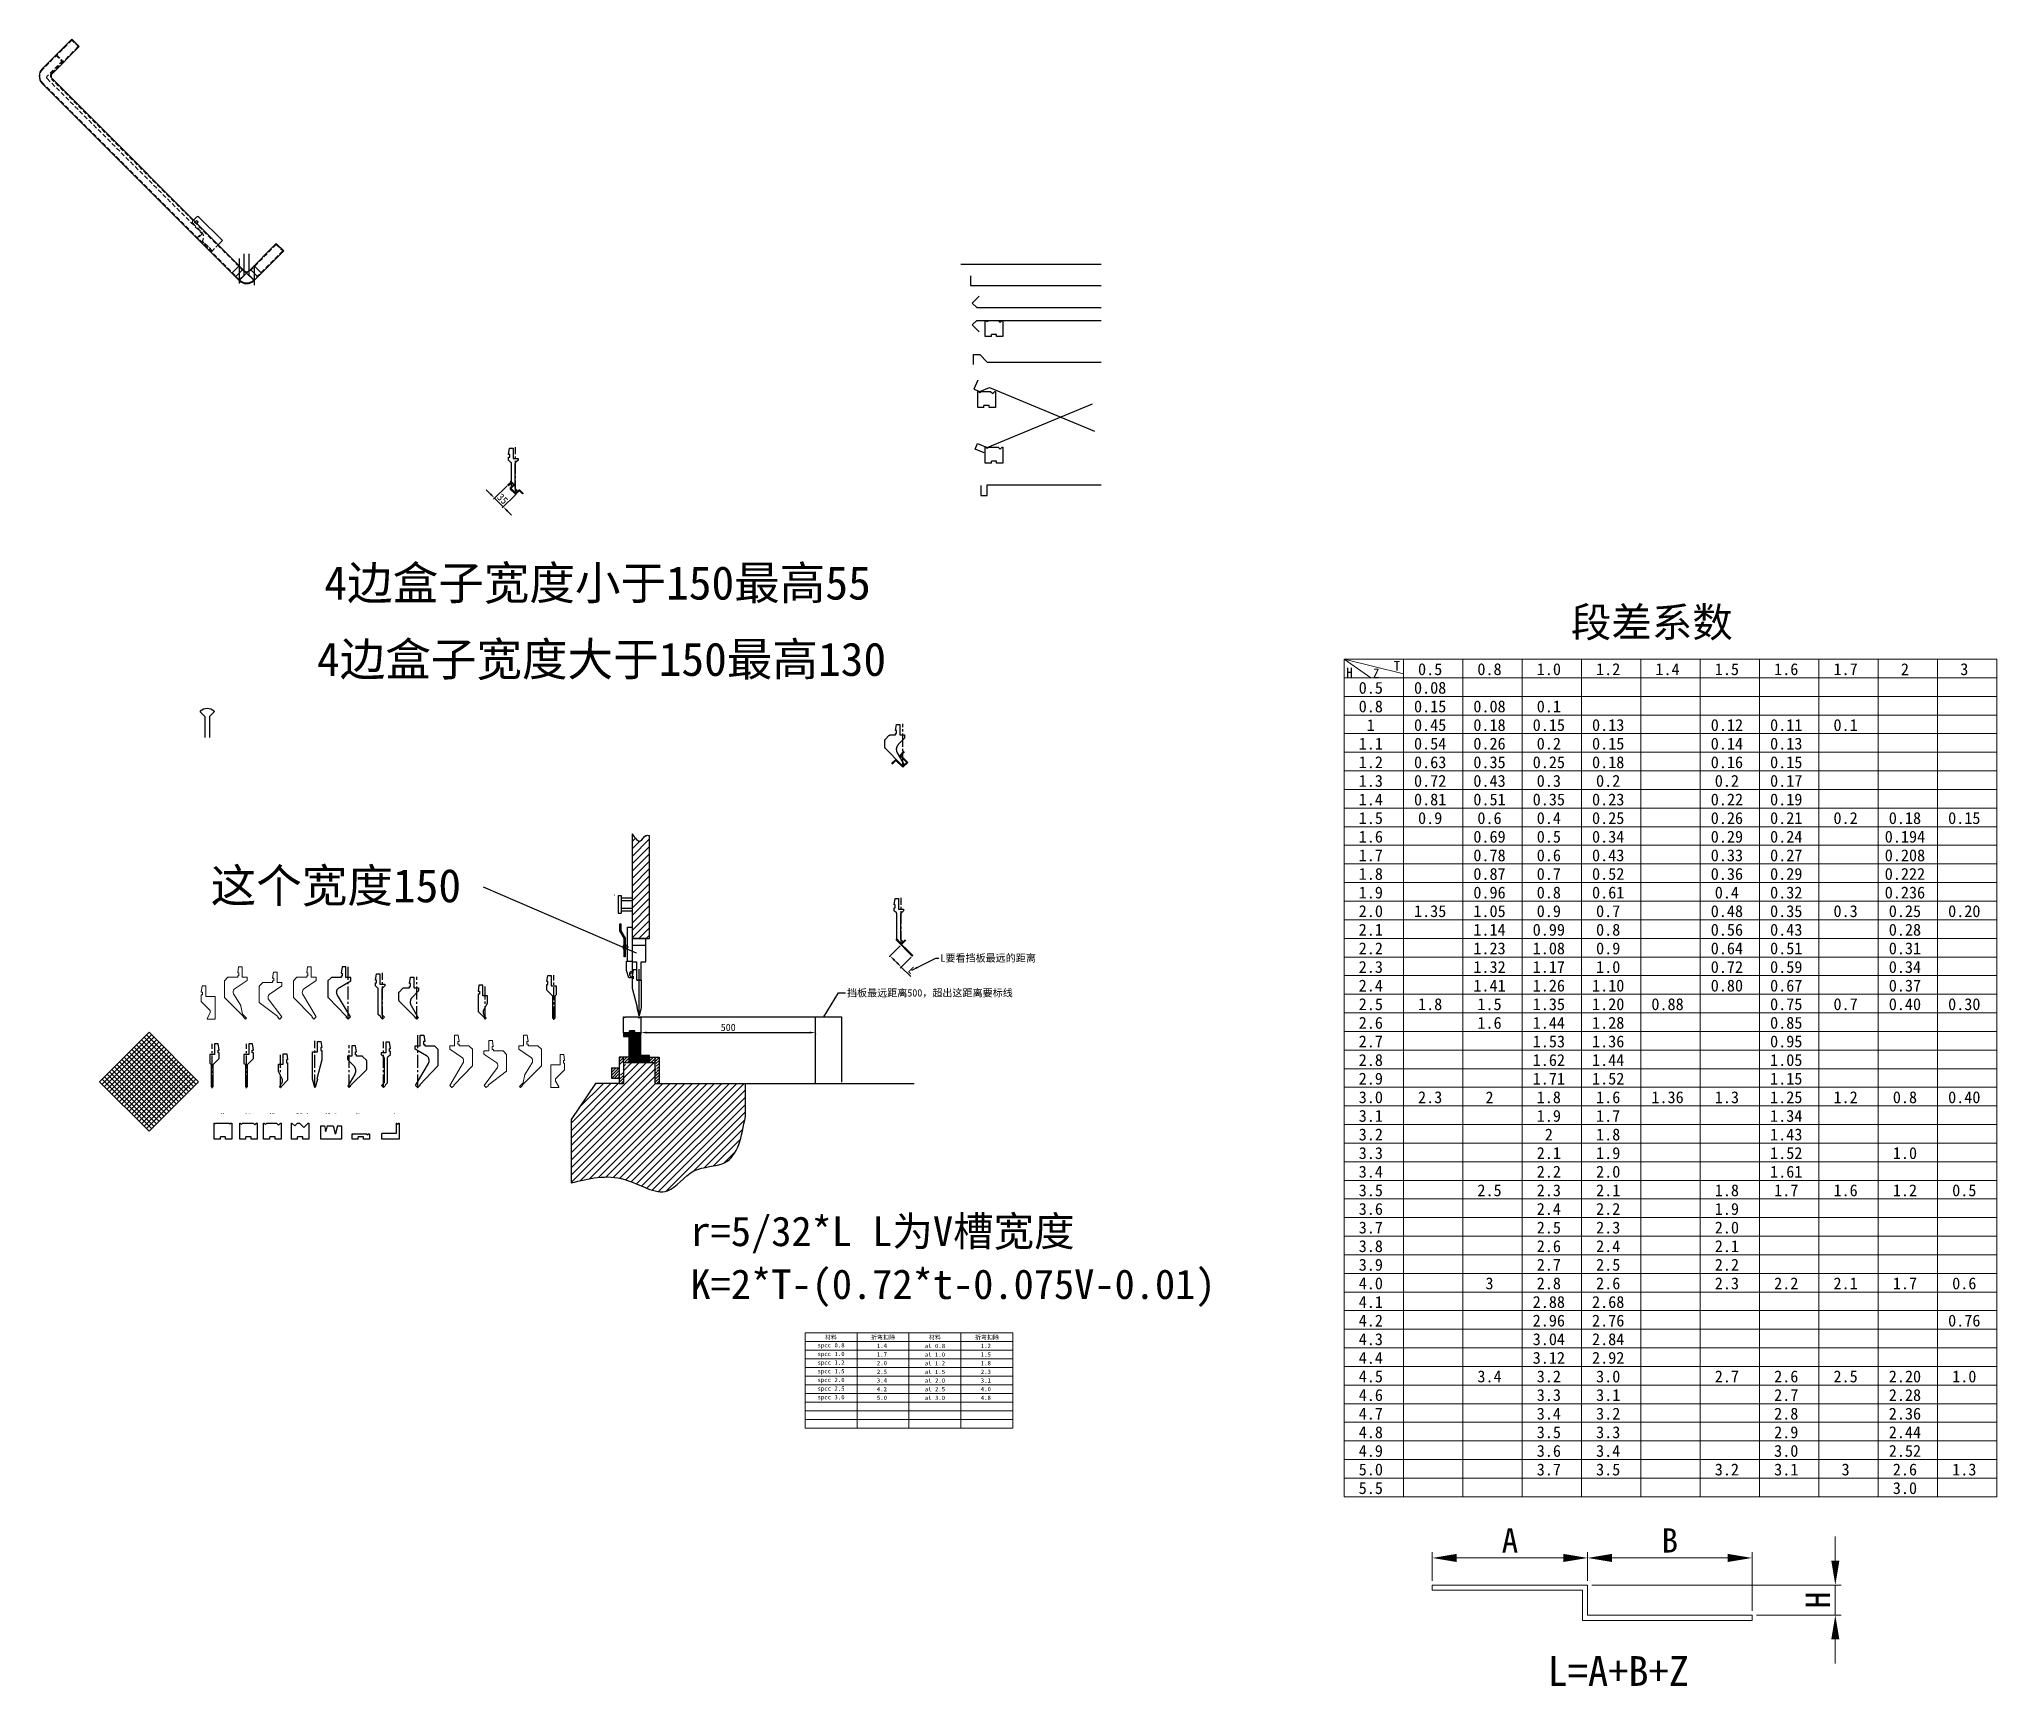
# Model space of a CAD drawing. Header units: millimetres. Extents: x 87907 to 93514, y 14799 to 19516.
import ezdxf
from ezdxf.enums import TextEntityAlignment as Align

# ---------------------------------------------------------------- set-up
doc = ezdxf.new("R2010")
doc.units = ezdxf.units.MM
doc.header["$LTSCALE"] = 50
doc.header["$PDMODE"] = 32
doc.linetypes.add('CENTER2', pattern=[1.125, 0.75, -0.125, 0.125, -0.125])
doc.linetypes.add('HIDDEN', pattern=[0.375, 0.25, -0.125])
for name, color, linetype in [('02___PRT_ALL_AXES', 7, 'Continuous'), ('CENTER', 1, 'CENTER2'), ('DIM', 4, 'Continuous'), ('MARK', 3, 'Continuous'), ('ZCJG', 3, 'Continuous')]:
    doc.layers.add(name, color=color, linetype=linetype)
doc.layers.add('11', color=7, linetype='Continuous', true_color=0xffffff)
doc.layers.add('8.尺寸及剖面线', color=4, linetype='Continuous', lineweight=15)
doc.layers.add('DEFAULT_2', color=8, linetype='HIDDEN', lineweight=13)
doc.styles.add('ChenYi', font='')
doc.styles.add('style1', font='')
doc.styles.add('YAOYAN', font='')
doc.styles.get('ChenYi').set_extended_font_data('SimSun')
doc.styles.get('style1').set_extended_font_data('NSimSun')
doc.styles.get('YAOYAN').set_extended_font_data('NSimSun')
doc.dimstyles.new('ChenYi', dxfattribs={"dimtxt": 2, "dimasz": 2, "dimexe": 0.4, "dimexo": 0.4, "dimgap": 0.4, "dimtad": 1, "dimdec": 1, "dimdsep": 46, "dimtxsty": 'ChenYi', "dimcen": -2.5, "dimclrd": 3, "dimclre": 3, "dimclrt": 2, "dimadec": 1, "dimazin": 0, "dimtfac": 0.7, "dimtdec": 1, "dimtmove": 0, "dimatfit": 3, "dimfxl": 0, "dimtolj": 1, "dimtzin": 0, "dimarcsym": 0})
pattern_1 = [(45, (-1111.4117, 390.302), (-4.24264, 4.24264), [])]

msp = doc.modelspace()

# ---------------------------------------------------------------- texts
at = {"layer": '8.尺寸及剖面线', "style": 'YAOYAN'}
for s, height, p in [('T', 27.2, (91795.82, 17720.53)), ('0.5', 33.994, (91891.04, 17710.77)), ('0.8', 33.994, (92061, 17710.77)), ('1.0', 33.994, (92230.97, 17710.77)), ('1.2', 33.994, (92400.94, 17710.77)), ('1.4', 33.994, (92570.91, 17710.77)), ('1.5', 33.994, (92740.88, 17710.77)), ('1.6', 33.994, (92910.85, 17710.77)), ('1.7', 33.994, (93080.82, 17710.77)), ('2', 33.99, (93250.79, 17710.77)), ('3', 33.99, (93420.76, 17710.77)), ('H', 27.2, (91660.11, 17701.32)), ('0.5', 33.994, (91721.07, 17657.46)), ('Z', 27.2, (91736.49, 17699.34)), ('0.08', 33.994, (91891.04, 17657.46)), ('0.8', 33.994, (91721.07, 17604.15)), ('0.15', 33.994, (91891.04, 17604.15)), ('0.08', 33.994, (92061, 17604.15)), ('0.1', 33.994, (92230.97, 17604.15)), ('1', 33.99, (91721.07, 17550.84)), ('0.45', 33.994, (91891.04, 17550.84)), ('0.18', 33.994, (92061, 17550.84)), ('0.15', 33.994, (92230.97, 17550.84)), ('0.13', 33.994, (92400.94, 17550.84)), ('0.12', 33.994, (92740.88, 17550.84)), ('0.11', 33.994, (92910.85, 17550.84)), ('0.1', 33.994, (93080.82, 17550.84)), ('1.1', 33.994, (91721.07, 17497.53)), ('0.54', 33.994, (91891.04, 17497.53)), ('0.26', 33.994, (92061, 17497.53)), ('0.2', 33.994, (92230.97, 17497.53)), ('0.15', 33.994, (92400.94, 17497.53)), ('0.14', 33.994, (92740.88, 17497.53)), ('0.13', 33.994, (92910.85, 17497.53)), ('1.2', 33.994, (91721.07, 17444.22)), ('0.63', 33.994, (91891.04, 17444.22)), ('0.35', 33.994, (92061, 17444.22)), ('0.25', 33.994, (92230.97, 17444.22)), ('0.18', 33.994, (92400.94, 17444.22)), ('0.16', 33.994, (92740.88, 17444.22)), ('0.15', 33.994, (92910.85, 17444.22)), ('1.3', 33.994, (91721.07, 17390.91)), ('0.72', 33.994, (91891.04, 17390.91)), ('0.43', 33.994, (92061, 17390.91)), ('0.3', 33.994, (92230.97, 17390.91)), ('0.2', 33.994, (92400.94, 17390.91)), ('0.2', 33.994, (92740.88, 17390.91)), ('0.17', 33.994, (92910.85, 17390.91)), ('1.4', 33.994, (91721.07, 17337.6)), ('0.81', 33.994, (91891.04, 17337.6)), ('0.51', 33.994, (92061, 17337.6)), ('0.35', 33.994, (92230.97, 17337.6)), ('0.23', 33.994, (92400.94, 17337.6)), ('0.22', 33.994, (92740.88, 17337.6)), ('0.19', 33.994, (92910.85, 17337.6)), ('1.5', 33.994, (91721.07, 17284.29)), ('0.9', 33.994, (91891.04, 17284.29)), ('0.6', 33.994, (92061, 17284.29)), ('0.4', 33.994, (92230.97, 17284.29)), ('0.25', 33.994, (92400.94, 17284.29)), ('0.26', 33.994, (92740.88, 17284.29)), ('0.21', 33.994, (92910.85, 17284.29)), ('0.2', 33.994, (93080.82, 17284.29)), ('0.18', 33.994, (93250.79, 17284.29)), ('0.15', 33.994, (93420.76, 17284.29)), ('1.6', 33.994, (91721.07, 17230.98)), ('0.69', 33.994, (92061, 17230.98)), ('0.5', 33.994, (92230.97, 17230.98)), ('0.34', 33.994, (92400.94, 17230.98)), ('0.29', 33.994, (92740.88, 17230.98)), ('0.24', 33.994, (92910.85, 17230.98)), ('0.194', 33.994, (93250.79, 17230.98)), ('1.7', 33.994, (91721.07, 17177.68)), ('0.78', 33.994, (92061, 17177.68)), ('0.6', 33.994, (92230.97, 17177.68)), ('0.43', 33.994, (92400.94, 17177.68)), ('0.33', 33.994, (92740.88, 17177.68)), ('0.27', 33.994, (92910.85, 17177.68)), ('0.208', 33.994, (93250.79, 17177.68)), ('1.8', 33.994, (91721.07, 17124.37)), ('0.87', 33.994, (92061, 17124.37)), ('0.7', 33.994, (92230.97, 17124.37)), ('0.52', 33.994, (92400.94, 17124.37)), ('0.36', 33.994, (92740.88, 17124.37)), ('0.29', 33.994, (92910.85, 17124.37)), ('0.222', 33.994, (93250.79, 17124.37)), ('1.9', 33.994, (91721.07, 17071.06)), ('0.96', 33.994, (92061, 17071.06)), ('0.8', 33.994, (92230.97, 17071.06)), ('0.61', 33.994, (92400.94, 17071.06)), ('0.4', 33.994, (92740.88, 17071.06)), ('0.32', 33.994, (92910.85, 17071.06)), ('0.236', 33.994, (93250.79, 17071.06)), ('2.0', 33.994, (91721.07, 17017.75)), ('1.35', 33.994, (91891.04, 17017.75)), ('1.05', 33.994, (92061, 17017.75)), ('0.9', 33.994, (92230.97, 17017.75)), ('0.7', 33.994, (92400.94, 17017.75)), ('0.48', 33.994, (92740.88, 17017.75)), ('0.35', 33.994, (92910.85, 17017.75)), ('0.3', 33.994, (93080.82, 17017.75)), ('0.25', 33.994, (93250.79, 17017.75)), ('0.20', 33.994, (93420.76, 17017.75)), ('2.1', 33.994, (91721.07, 16964.44)), ('1.14', 33.994, (92061, 16964.44)), ('0.99', 33.994, (92230.97, 16964.44)), ('0.8', 33.994, (92400.94, 16964.44)), ('0.56', 33.994, (92740.88, 16964.44)), ('0.43', 33.994, (92910.85, 16964.44)), ('0.28', 33.994, (93250.79, 16964.44)), ('2.2', 33.994, (91721.07, 16911.13)), ('1.23', 33.994, (92061, 16911.13)), ('1.08', 33.994, (92230.97, 16911.13)), ('0.9', 33.994, (92400.94, 16911.13)), ('0.64', 33.994, (92740.88, 16911.13)), ('0.51', 33.994, (92910.85, 16911.13)), ('0.31', 33.994, (93250.79, 16911.13)), ('2.3', 33.994, (91721.07, 16857.82)), ('2.4', 33.994, (91721.07, 16804.51)), ('1.32', 33.994, (92061, 16857.82)), ('1.41', 33.994, (92061, 16804.51)), ('1.17', 33.994, (92230.97, 16857.82)), ('1.26', 33.994, (92230.97, 16804.51)), ('1.10', 33.994, (92400.94, 16804.51)), ('1.0', 33.994, (92400.94, 16857.82)), ('0.72', 33.994, (92740.88, 16857.82)), ('0.80', 33.994, (92740.88, 16804.51)), ('0.59', 33.994, (92910.85, 16857.82)), ('0.67', 33.994, (92910.85, 16804.51)), ('0.34', 33.994, (93250.79, 16857.82)), ('0.37', 33.994, (93250.79, 16804.51)), ('2.5', 33.994, (91721.07, 16751.2)), ('1.8', 33.994, (91891.04, 16751.2)), ('1.5', 33.994, (92061, 16751.2)), ('1.35', 33.994, (92230.97, 16751.2)), ('1.20', 33.994, (92400.94, 16751.2)), ('0.88', 33.994, (92570.91, 16751.2)), ('0.75', 33.994, (92910.85, 16751.2)), ('0.7', 33.994, (93080.82, 16751.2)), ('0.40', 33.994, (93250.79, 16751.2)), ('0.30', 33.994, (93420.76, 16751.2)), ('2.6', 33.994, (91721.07, 16697.89)), ('1.6', 33.994, (92061, 16697.89)), ('1.44', 33.994, (92230.97, 16697.89)), ('1.28', 33.994, (92400.94, 16697.89)), ('0.85', 33.994, (92910.85, 16697.89)), ('2.7', 33.994, (91721.07, 16644.58)), ('1.53', 33.994, (92230.97, 16644.58)), ('1.36', 33.994, (92400.94, 16644.58)), ('0.95', 33.994, (92910.85, 16644.58)), ('2.8', 33.994, (91721.07, 16591.27)), ('1.62', 33.994, (92230.97, 16591.27)), ('1.44', 33.994, (92400.94, 16591.27)), ('1.05', 33.994, (92910.85, 16591.27)), ('2.9', 33.994, (91721.07, 16537.96)), ('1.71', 33.994, (92230.97, 16537.96)), ('1.52', 33.994, (92400.94, 16537.96)), ('1.15', 33.994, (92910.85, 16537.96)), ('3.0', 33.994, (91721.07, 16484.66)), ('2.3', 33.994, (91891.04, 16484.66)), ('2', 33.99, (92061, 16484.66)), ('1.8', 33.994, (92230.97, 16484.66)), ('1.6', 33.994, (92400.94, 16484.66)), ('1.36', 33.994, (92570.91, 16484.66)), ('1.3', 33.994, (92740.88, 16484.66)), ('1.25', 33.994, (92910.85, 16484.66)), ('1.2', 33.994, (93080.82, 16484.66)), ('0.8', 33.994, (93250.79, 16484.66)), ('0.40', 33.994, (93420.76, 16484.66)), ('3.1', 33.994, (91721.07, 16431.35)), ('1.9', 33.994, (92230.97, 16431.35)), ('1.7', 33.994, (92400.94, 16431.35)), ('1.34', 33.994, (92910.85, 16431.35)), ('3.2', 33.994, (91721.07, 16378.04)), ('2', 33.99, (92230.97, 16378.04)), ('1.8', 33.994, (92400.94, 16378.04)), ('1.43', 33.994, (92910.85, 16378.04)), ('3.3', 33.994, (91721.07, 16324.73)), ('2.1', 33.994, (92230.97, 16324.73)), ('1.9', 33.994, (92400.94, 16324.73)), ('1.52', 33.994, (92910.85, 16324.73)), ('1.0', 33.994, (93250.79, 16324.73)), ('3.4', 33.994, (91721.07, 16271.42)), ('2.2', 33.994, (92230.97, 16271.42)), ('2.0', 33.994, (92400.94, 16271.42)), ('1.61', 33.994, (92910.85, 16271.42)), ('3.5', 33.994, (91721.07, 16218.11)), ('2.5', 33.994, (92061, 16218.11)), ('2.3', 33.994, (92230.97, 16218.11)), ('2.1', 33.994, (92400.94, 16218.11)), ('1.8', 33.994, (92740.88, 16218.11)), ('1.7', 33.994, (92910.85, 16218.11)), ('1.6', 33.994, (93080.82, 16218.11)), ('1.2', 33.994, (93250.79, 16218.11)), ('0.5', 33.994, (93420.76, 16218.11)), ('3.6', 33.994, (91721.07, 16164.8)), ('2.4', 33.994, (92230.97, 16164.8)), ('2.2', 33.994, (92400.94, 16164.8)), ('1.9', 33.994, (92740.88, 16164.8)), ('3.7', 33.994, (91721.07, 16111.49)), ('2.5', 33.994, (92230.97, 16111.49)), ('2.3', 33.994, (92400.94, 16111.49)), ('2.0', 33.994, (92740.88, 16111.49)), ('3.8', 33.994, (91721.07, 16058.18)), ('2.6', 33.994, (92230.97, 16058.18)), ('2.4', 33.994, (92400.94, 16058.18)), ('2.1', 33.994, (92740.88, 16058.18)), ('3.9', 33.994, (91721.07, 16004.87)), ('2.7', 33.994, (92230.97, 16004.87)), ('2.5', 33.994, (92400.94, 16004.87)), ('2.2', 33.994, (92740.88, 16004.87)), ('4.0', 33.994, (91721.07, 15951.56)), ('3', 33.99, (92061, 15951.56)), ('2.8', 33.994, (92230.97, 15951.56)), ('2.6', 33.994, (92400.94, 15951.56)), ('2.3', 33.994, (92740.88, 15951.56)), ('2.2', 33.994, (92910.85, 15951.56)), ('2.1', 33.994, (93080.82, 15951.56)), ('1.7', 33.994, (93250.79, 15951.56)), ('0.6', 33.994, (93420.76, 15951.56)), ('4.1', 33.994, (91721.07, 15898.25)), ('2.88', 33.994, (92230.97, 15898.25)), ('2.68', 33.994, (92400.94, 15898.25)), ('4.2', 33.994, (91721.07, 15844.94)), ('2.96', 33.994, (92230.97, 15844.94)), ('2.76', 33.994, (92400.94, 15844.94)), ('0.76', 33.994, (93420.76, 15844.94)), ('spcc 0.8', 12.403, (90175.14, 15772.88)), ('spcc 1.0', 12.403, (90175.14, 15748.08)), ('材料', 12.403, (90175.14, 15797.69)), ('折弯扣除', 12.403, (90323.98, 15797.69)), ('1.4', 12.403, (90320.78, 15772.88)), ('al 0.8', 12.403, (90472.81, 15772.88)), ('材料', 12.403, (90472.81, 15797.69)), ('折弯扣除', 12.403, (90621.64, 15797.69)), ('1.2', 12.403, (90618.45, 15772.88)), ('4.3', 33.994, (91721.07, 15791.63)), ('3.04', 33.994, (92230.97, 15791.63)), ('3.12', 33.994, (92230.97, 15738.33)), ('2.84', 33.994, (92400.94, 15791.63)), ('2.92', 33.994, (92400.94, 15738.33)), ('spcc 1.2', 12.403, (90175.14, 15723.27)), ('spcc 1.5', 12.403, (90175.14, 15698.47)), ('2.0', 12.403, (90320.78, 15723.27)), ('2.5', 12.403, (90320.78, 15698.47)), ('1.7', 12.403, (90320.78, 15748.08)), ('al 1.0', 12.403, (90472.81, 15748.08)), ('al 1.2', 12.403, (90472.81, 15723.27)), ('al 1.5', 12.403, (90472.81, 15698.47)), ('2.3', 12.403, (90618.45, 15698.47)), ('1.5', 12.403, (90618.45, 15748.08)), ('1.8', 12.403, (90618.45, 15723.27)), ('4.4', 33.994, (91721.07, 15738.33)), ('4.5', 33.994, (91721.07, 15685.02)), ('3.4', 33.994, (92061, 15685.02)), ('3.2', 33.994, (92230.97, 15685.02)), ('3.0', 33.994, (92400.94, 15685.02)), ('2.7', 33.994, (92740.88, 15685.02)), ('2.6', 33.994, (92910.85, 15685.02)), ('2.5', 33.994, (93080.82, 15685.02)), ('2.20', 33.994, (93250.79, 15685.02)), ('1.0', 33.994, (93420.76, 15685.02)), ('spcc 2.0', 12.403, (90175.14, 15673.66)), ('spcc 2.5', 12.403, (90175.14, 15648.85)), ('4.2', 12.403, (90320.78, 15648.85)), ('3.4', 12.403, (90320.78, 15673.66)), ('al 2.0', 12.403, (90472.81, 15673.66)), ('al 2.5', 12.403, (90472.81, 15648.85)), ('4.0', 12.403, (90618.45, 15648.85)), ('3.1', 12.403, (90618.45, 15673.66)), ('4.6', 33.994, (91721.07, 15631.71)), ('3.3', 33.994, (92230.97, 15631.71)), ('3.1', 33.994, (92400.94, 15631.71)), ('2.7', 33.994, (92910.85, 15631.71)), ('2.28', 33.994, (93250.79, 15631.71)), ('spcc 3.0', 12.403, (90175.14, 15624.05)), ('5.0', 12.403, (90320.78, 15624.05)), ('al 3.0', 12.403, (90472.81, 15624.05)), ('4.8', 12.403, (90618.45, 15624.05)), ('4.7', 33.994, (91721.07, 15578.4)), ('3.4', 33.994, (92230.97, 15578.4)), ('3.2', 33.994, (92400.94, 15578.4)), ('2.8', 33.994, (92910.85, 15578.4)), ('2.36', 33.994, (93250.79, 15578.4)), ('4.8', 33.994, (91721.07, 15525.09)), ('3.5', 33.994, (92230.97, 15525.09)), ('3.3', 33.994, (92400.94, 15525.09)), ('2.9', 33.994, (92910.85, 15525.09)), ('2.44', 33.994, (93250.79, 15525.09)), ('4.9', 33.994, (91721.07, 15471.78)), ('3.6', 33.994, (92230.97, 15471.78)), ('3.4', 33.994, (92400.94, 15471.78)), ('3.0', 33.994, (92910.85, 15471.78)), ('2.52', 33.994, (93250.79, 15471.78)), ('5.0', 33.994, (91721.07, 15418.47)), ('3.7', 33.994, (92230.97, 15418.47)), ('3.5', 33.994, (92400.94, 15418.47)), ('3.2', 33.994, (92740.88, 15418.47)), ('3.1', 33.994, (92910.85, 15418.47)), ('3', 33.99, (93080.82, 15418.47)), ('2.6', 33.994, (93250.79, 15418.47)), ('1.3', 33.994, (93420.76, 15418.47)), ('5.5', 33.994, (91721.07, 15365.16)), ('3.0', 33.994, (93250.79, 15365.16))]:
    msp.add_text(s, height=height, dxfattribs=at).set_placement(p, align=Align.MIDDLE)
at = {"layer": '8.尺寸及剖面线', "color": 3, "char_height": 69.4, "attachment_point": 5, "style": 'YAOYAN'}
for s, insert in [('A', (92119.58, 15215.54)), ('B', (92577.46, 15215.54))]:
    msp.add_mtext(s, dxfattribs=dict(at, insert=insert))
at = {"layer": '8.尺寸及剖面线', "color": 3, "insert": (93001.2, 15044.69), "char_height": 69.4, "attachment_point": 5, "rotation": 90, "style": 'YAOYAN'}
msp.add_mtext('H', dxfattribs=at)
at = {"layer": 'DIM'}
for s, height, style, p in [('4边盒子宽度小于150最高55', 95.6783, 'ChenYi', (88723.96, 17910.31)), ('4边盒子宽度大于150最高130', 95.6783, 'ChenYi', (88702.84, 17691.78)), ('这个宽度150', 95.678, 'ChenYi', (88398.32, 17043.32)), ('V4-V7', 3, 'style1', (88425.29, 16436.6)), ('V6-V10', 3, 'style1', (88498.49, 16436.6)), ('V8-V12', 3, 'style1', (88566.81, 16436.6)), ('V16-V25     88%%d', 3, 'style1', (88644.54, 16436.6)), ('V8-V12     30%%d', 3, 'style1', (88727.03, 16436.6)), ('V4-V7', 3, 'style1', (88814.39, 16436.6)), ('V6', 3, 'style1', (88921.85, 16436.6))]:
    msp.add_text(s, height=height, dxfattribs=dict(at, style=style)).set_placement(p)
at = {"layer": 'DIM', "color": 2, "char_height": 21.1, "attachment_point": 1, "style": 'ChenYi'}
for s, insert in [('L要看挡板最远的距离', (90488.42, 16894.16)), ('挡板最远距离500，超出这距离要标线', (90220.85, 16794.41))]:
    msp.add_mtext(s, dxfattribs=dict(at, insert=insert))
at = {"layer": 'MARK', "style": 'YAOYAN'}
for s, height, p in [('段差系数', 85.026, (92293.98, 17802.98)), ('r=5/32*L L为V槽宽度', 85.0259, (89772.52, 16058.52)), ('K=2*T-(0.72*t-0.075V-0.01)', 85.0259, (89772.52, 15907.02)), ('L=A+B+Z', 85.026, (92227.28, 14799))]:
    msp.add_text(s, height=height, dxfattribs=at).set_placement(p)

# ---------------------------------------------------------------- blocks, each defined once
blk = doc.blocks.new('20070626112804')
h = blk.add_hatch()
h.set_pattern_fill('U', color=6, scale=3, angle=45, style=0, pattern_type=0)
h.set_pattern_definition([(45, (-2101.2857, -443.175), (-2.1213203, 2.1213203), [])])
h.paths.add_polyline_path([(35, 75), (0, 75), (0, 0), (60, 0), (60, 20), (35, 20)])
at = {"color": 6}
for p, q in [((35, 75), (0, 75)), ((0, 75), (0, 0)), ((35, 20), (35, 75)), ((0, 0), (60, 0)), ((60, 20), (35, 20)), ((60, 0), (60, 20))]:
    blk.add_line(p, q, dxfattribs=at)
blk = doc.blocks.new('20070626122706')
h = blk.add_hatch()
h.set_pattern_fill('U', color=3, scale=15, angle=45, style=0, pattern_type=0)
h.set_pattern_definition([(45, (-1111.412, 390.302), (-10.6066, 10.6066), [])])
edge = h.paths.add_edge_path()
edge.add_line((-225, -163.6), (-225, -344.8))
edge.add_spline(control_points=[(-225, -344.8), (-174.4, -332.1), (-82.2, -309.1), (49.4, -403.2), (117.3, -293.6), (246.8, -303.8), (263.8, -211.6), (274.2, -154.9)], knot_values=[0, 0, 0, 0, 154.018233, 280.573538, 375.192455, 465.975633, 611.393827, 611.393827, 611.393827, 611.393827], degree=3, periodic=0)
edge.add_line((274.2, -154.9), (274.2, -60))
edge.add_line((274.2, -60), (27, -60))
edge.add_line((27, -60), (15, -60))
edge.add_line((15, -60), (15, 0))
edge.add_line((15, 0), (0, 0))
edge.add_line((0, 0), (-60, 0))
edge.add_line((-60, 0), (-75, 0))
edge.add_line((-75, 0), (-75, -60))
edge.add_line((-75, -60), (-87, -60))
edge.add_line((-87, -60), (-154.8, -60))
edge.add_line((-154.8, -60), (-225, -163.6))
h = blk.add_hatch()
h.set_pattern_fill('U', color=3, scale=6, angle=45, style=0, pattern_type=0)
h.set_pattern_definition(pattern_1)
edge = h.paths.add_edge_path()
edge.add_line((-75, 0), (-60, 0))
edge.add_line((-60, 15), (-60, 0))
edge.add_line((-75, 0), (-75, 15))
edge.add_line((-60, 15), (-87, 15))
h = blk.add_hatch()
h.set_pattern_fill('U', color=3, scale=6, angle=45, style=0, pattern_type=0)
h.set_pattern_definition(pattern_1)
edge = h.paths.add_edge_path()
edge.add_line((-87, 15), (-87, -15.1))
edge.add_line((-60, 15), (-87, 15))
edge.add_line((-75, 0), (-75, 15))
edge.add_line((-75, 0), (-75, -60))
edge.add_line((-87, -60), (-75, -60))
edge.add_line((-87, -44.8), (-87, -60))
edge.add_line((-87, -15.1), (-87, -45))
h = blk.add_hatch()
h.set_pattern_fill('U', color=3, scale=6, angle=45, style=0, pattern_type=0)
h.set_pattern_definition(pattern_1)
h.paths.add_polyline_path([(0, 0), (15, 0), (15, 15), (0, 15)])
edge = h.paths.add_edge_path()
edge.add_line((15, 15), (27, 15))
h = blk.add_hatch()
h.set_pattern_fill('U', color=3, scale=6, angle=45, style=0, pattern_type=0)
h.set_pattern_definition(pattern_1)
edge = h.paths.add_edge_path()
edge.add_line((15, 0), (15, -60))
edge.add_line((27, 15), (27, -60))
edge.add_line((15, 15), (27, 15))
edge.add_line((15, -60), (27, -60))
h = blk.add_hatch()
h.set_pattern_fill('U', color=3, scale=6, angle=45, style=0, pattern_type=0)
h.set_pattern_definition(pattern_1)
edge = h.paths.add_edge_path()
edge.add_line((-109, -45), (-87, -45))
edge.add_line((-109, -15), (-109, -45))
edge.add_line((-109, -15), (-87, -15))
edge.add_line((-87, -15.1), (-87, -45))
at = {"color": 3}
for p, q in [((-87, 15), (-87, -15.1)), ((-60, 15), (-87, 15)), ((-75, 0), (-75, 15)), ((-75, 0), (-60, 0)), ((-75, 0), (-75, -60)), ((-60, 15), (-60, 0)), ((-60, 0), (0, 0)), ((0, 15), (15, 15)), ((0, 15), (0, 0)), ((0, 0), (15, 0)), ((15, 15), (15, 0)), ((15, 15), (27, 15)), ((15, 0), (15, -60)), ((27, 15), (27, -60)), ((-109, -15), (-87, -15)), ((-109, -15), (-109, -45)), ((-109, -45), (-87, -45)), ((-87, -15.1), (-87, -45)), ((-87, -44.8), (-87, -60)), ((-154.8, -60), (-225, -163.6)), ((-87, -60), (-154.8, -60)), ((-87, -60), (-75, -60)), ((15, -60), (27, -60)), ((27, -60), (274.2, -60)), ((274.2, -154.9), (274.2, -60)), ((-225, -163.6), (-225, -344.8))]:
    blk.add_line(p, q, dxfattribs=at)
blk.add_spline([(-225, -344.8), (-71.3, -335), (51, -367.6), (126.6, -310.7), (214.3, -287.4), (274.2, -154.9)], degree=3, dxfattribs=at)
blk = doc.blocks.new('20070626122852')
at = {"color": 6}
for p, q in [((-13, -65.1), (-13, 32.5)), ((-13, 32.5), (0, 32.5)), ((0, 32.5), (0, -66.5)), ((40, 0), (0, 0)), ((40, -66.5), (40, 0)), ((-15.65, -65.1), (0, -65.1)), ((-15.65, -91.9), (-15.65, -65.1)), ((-9.25, -112.5), (-15.65, -91.9)), ((-3.405369, -109.937922), (1.941302, -109.937922)), ((0.955577, -93.079889), (-1.361302, -99.944075)), ((0, -66.5), (0, -90.681723)), ((0, -66.5), (13.5, -66.5)), ((0, -90.681723), (0.955577, -90.681723)), ((0.955577, -90.681723), (0.955577, -93.079889)), ((1.941302, -109.937922), (1.941302, -112.5)), ((13.5, -119.5), (13.5, -66.5)), ((26.5, -119.5), (26.5, -66.5)), ((26.5, -66.5), (40, -66.5)), ((1.941302, -112.5), (-9.25, -112.5)), ((13.5, -119.5), (26.5, -119.5))]:
    blk.add_line(p, q, dxfattribs=at)
blk.add_lwpolyline([(-35, 22.3), (-35, 42.3), (-32, 42.3), (-32, 22.3), (-19.75, 1.082378), (-19.75, -52.217622), (-22.75, -52.217622), (-22.75, 1.082378)], close=True, dxfattribs=at)
for points in [[(-13, -19.55), (-25, -19.55), (-25, -29.85), (-13, -29.85)], [(0, -18.5), (40, -18.5)], [(-6.826585, -99.944075), (-1.361302, -99.944075)]]:
    blk.add_lwpolyline(points, dxfattribs=at)
blk.add_arc((2.269256, -102.412796), 9.424908, 98.012184, 232.980406, dxfattribs=at)
at = {"layer": 'CENTER', "color": 6}
blk.add_lwpolyline([(-10.341123, -24.7), (-28.06472, -24.7)], dxfattribs=at)
at = {"layer": 'Defpoints', "color": 6, "linetype": 'ByBlock'}
blk.add_point((25.85, -119.5), dxfattribs=at)
blk = doc.blocks.new('20070626122942')
h = blk.add_hatch()
h.set_pattern_fill('U', color=4, scale=3, angle=45, style=0, pattern_type=0)
h.set_pattern_definition([(45, (-1832.1928, 185.8878), (-2.1213203, 2.1213203), [])])
h.paths.add_polyline_path([(-15, -5), (-32.5, -5), (-32.5, -15), (17.5, -15), (17.5, -5), (0, -5), (0, 0), (-15, 0)])
at = {"color": 4}
for p, q in [((-15, 0), (-15, -5)), ((0, 0), (-15, 0)), ((0, -5), (0, 0)), ((-15, -5), (-32.5, -5)), ((-32.5, -5), (-32.5, -15)), ((-32.5, -15), (17.5, -15)), ((17.5, -5), (0, -5)), ((17.5, -15), (17.5, -5))]:
    blk.add_line(p, q, dxfattribs=at)
blk = doc.blocks.new('RW88120')
at = {"layer": 'CENTER'}
blk.add_line((0, 0), (0, 154.9), dxfattribs=at)
at = {"layer": 'ZCJG'}
for p, q in [((-7.1, 110), (-7.1, 119.7)), ((-7.1, 119.7), (7, 119.7)), ((7, 119.7), (7, 149.9)), ((7, 149.9), (17.3, 149.9)), ((20, 131.9), (17, 131.9)), ((17, 131.9), (17, 123.4)), ((17, 123.4), (20, 123.4)), ((17.3, 149.9), (20, 131.9)), ((20, 123.4), (20, 119.7)), ((20, 119.7), (48, 119.7)), ((48, 119.7), (58, 109.9)), ((25.1, 91), (-7.1, 110)), ((-6.2, 6.4), (30.8, 69.1)), ((57.7, 62), (6, 8.1)), ((26.9, 89.8), (25.1, 91)), ((28.1, 88.8), (26.9, 89.8)), ((29, 87.8), (28.1, 88.8)), ((29.8, 86.8), (29, 87.8)), ((30.5, 85.8), (29.8, 86.8)), ((31.1, 84.8), (30.5, 85.8)), ((30.8, 69.1), (31.1, 69.8)), ((31.6, 83.8), (31.1, 84.8)), ((31.1, 69.8), (31.6, 70.8)), ((32, 82.8), (31.6, 83.8)), ((31.6, 70.8), (32, 71.8)), ((32.3, 81.8), (32, 82.8)), ((32, 71.8), (32.3, 72.8)), ((32.6, 80.8), (32.3, 81.8)), ((32.3, 72.8), (32.6, 73.8)), ((32.8, 79.8), (32.6, 80.8)), ((32.6, 73.8), (32.8, 74.8)), ((32.9, 78.8), (32.8, 79.8)), ((32.8, 74.8), (32.9, 75.8)), ((33, 77.8), (32.9, 78.8)), ((32.9, 75.8), (33, 76.8)), ((33, 76.8), (33, 77.8)), ((57.8, 62.1), (57.7, 62)), ((57.9, 62.3), (57.8, 62.1)), ((58, 62.5), (57.9, 62.3)), ((58, 109.9), (58, 62.7)), ((58, 62.7), (58, 62.5)), ((-0.1, 0.1), (-6.2, 6.4)), ((0.1, 0.1), (6.3, 6.4)), ((5.8, 7.7), (5.7, 7.5)), ((5.7, 7.5), (5.7, 7.3)), ((5.7, 7.3), (5.8, 7.1)), ((6, 8.1), (5.8, 7.9)), ((5.8, 7.9), (5.8, 7.7)), ((5.8, 7.1), (5.9, 6.9)), ((5.9, 6.9), (6, 6.7)), ((6, 6.7), (6.3, 6.4))]:
    blk.add_line(p, q, dxfattribs=at)
blk.add_arc((0, 0.2), 0.2, 224, 316, dxfattribs=at)
blk = doc.blocks.new('20070626131437')
h = blk.add_hatch()
h.set_pattern_fill('U', color=2, scale=15, angle=45, style=0, pattern_type=0)
h.set_pattern_definition([(45, (553.857, -218.286), (-10.6066, 10.6066), [])])
edge = h.paths.add_edge_path()
edge.add_line((0, 300), (0, 0))
edge.add_line((0, 0), (50, 0))
edge.add_line((50, 0), (50, 295.1))
edge.add_spline(control_points=[(50, 295.1), (46.4, 295.6), (35.4, 297.4), (23.1, 268.4), (8.6, 288.2), (0, 300)], knot_values=[0, 0, 0, 0, 10.215683, 31.606983, 62.979586, 62.979586, 62.979586, 62.979586], degree=3, periodic=0)
at = {"color": 2}
for p, q in [((0, 300), (0, 0)), ((50, 0), (50, 295.1)), ((-40, 123), (-31, 123)), ((-40, 123), (-40, 73)), ((-31, 123), (-31, 73)), ((-31, 117), (0, 117)), ((-40, 73), (-31, 73)), ((-31, 109), (0, 109)), ((-31, 87), (0, 87)), ((-31, 79), (0, 79)), ((0, 0), (50, 0))]:
    blk.add_line(p, q, dxfattribs=at)
blk.add_spline([(0, 300), (24.4, 280.2), (39.8, 295.1), (50, 295.1)], degree=3, dxfattribs=at)
blk = doc.blocks.new('RZ8895')
at = {"layer": 'CENTER'}
blk.add_line((0, -1.7), (0, 125.7), dxfattribs=at)
at = {"layer": 'ZCJG'}
for p, q in [((7, 125), (7, 95)), ((17.2, 125), (7, 125)), ((20, 107.6), (17.2, 125)), ((-7, 95), (-7, 69.8)), ((7, 95), (-7, 95)), ((-7, 69.8), (-3, 65.8)), ((-3, 65.8), (-3, 3.1)), ((3, 66.2), (20, 83.2)), ((3, 3.1), (3, 66.2)), ((16.8, 99.3), (16.8, 107.6)), ((16.8, 107.6), (20, 107.6)), ((20, 99.3), (16.8, 99.3)), ((20, 83.2), (20, 99.3)), ((-3, 3.1), (0, 0)), ((0, 0), (3, 3.1))]:
    blk.add_line(p, q, dxfattribs=at)
blk.add_arc((0, 0.3), 0.2, 224, 316, dxfattribs=at)
blk.add_arc((0, 0.3), 0.2, 224, 316, dxfattribs=at)
blk = doc.blocks.new('20070626131823')
at = {"color": 3}
for p, q in [((-50, 0), (-50, 46)), ((-50, 46), (-48.5, 46)), ((-32.5, 0), (-50, 0)), ((-48.5, 46), (-46.5, 44)), ((-44.5, 46), (-46.5, 44)), ((-44.5, 46), (-8.5, 46)), ((-17.5, 6), (-32.5, 6)), ((-32.5, 0), (-32.5, 6)), ((-17.5, 0), (-17.5, 6)), ((0, 0), (-17.5, 0)), ((-8.5, 46), (-5, 42.5)), ((-1.5, 46), (-5, 42.5)), ((-1.5, 46), (0, 46)), ((0, 46), (0, 0))]:
    blk.add_line(p, q, dxfattribs=at)
blk = doc.blocks.new('RZ30104')
at = {"layer": 'CENTER'}
blk.add_lwpolyline([(0, 0), (0, 133.8)], dxfattribs=at)
at = {"layer": 'ZCJG'}
for p, q in [((7, 102.3), (7, 132.3)), ((7, 132.3), (17, 132.3)), ((16.8, 114.5), (16.8, 106.4)), ((20, 114.5), (16.8, 114.5)), ((17, 132.3), (17.1, 132.3)), ((17, 132.3), (17, 132.3)), ((17.1, 132.3), (17.2, 132.2)), ((17.1, 132.3), (17.1, 132.3)), ((17.2, 132.2), (17.2, 132.1)), ((17.2, 132.2), (17.2, 132.2)), ((17.2, 132.1), (20, 114.5)), ((-7, 24.5), (-7, 102.3)), ((-7, 102.3), (7, 102.3)), ((20, 79.3), (5.7, 25)), ((16.8, 106.4), (20, 106.4)), ((20, 106.4), (20, 79.3)), ((-0.6, 0.7), (-7, 24.5)), ((-0.2, 0.1), (-0.6, 0.7)), ((0.6, 0.7), (0.2, 0.1)), ((7, 24.5), (0.6, 0.7)), ((5.7, 25), (5.7, 24.9)), ((5.7, 25), (5.7, 25)), ((5.7, 24.9), (5.7, 24.8)), ((5.7, 24.9), (5.7, 24.9)), ((5.7, 24.8), (5.8, 24.8)), ((5.8, 24.8), (7, 24.5)), ((5.8, 24.8), (5.8, 24.8))]:
    blk.add_line(p, q, dxfattribs=at)
blk.add_arc((0, 0.2), 0.2, 218.7393, 321.2646, dxfattribs=at)
blk = doc.blocks.new('000')
for p, q in [((96855.9, 17891.3), (96855.4, 17890.8)), ((96855.4, 17881.8), (96855.4, 17890.8)), ((96869.4, 17891.3), (96855.9, 17891.3)), ((96869.9, 17921.3), (96869.4, 17920.8)), ((96869.4, 17891.3), (96869.4, 17920.8)), ((96869.9, 17921.3), (96879.4, 17921.3)), ((96879, 17903.8), (96879, 17895.8)), ((96879, 17903.8), (96881.9, 17903.8)), ((96879, 17895.8), (96881.9, 17895.8)), ((96879.9, 17920.8), (96879.4, 17921.3)), ((96879.9, 17920.8), (96882.3, 17904.3)), ((96881.9, 17903.8), (96882.3, 17904.3)), ((96882.4, 17895.3), (96881.9, 17895.8)), ((96882.4, 17895.3), (96882.4, 17891.3)), ((96910.4, 17891.3), (96882.4, 17891.3)), ((96910.4, 17891.3), (96920.4, 17881.3)), ((96855.4, 17881.8), (96892.1, 17856.9)), ((96855.6, 17777.8), (96894.5, 17844.3)), ((96867.3, 17778.6), (96920.4, 17833.6)), ((96920.4, 17833.6), (96920.4, 17881.3)), ((96861.7, 17771.5), (96855.6, 17777.8)), ((96862, 17771.5), (96868.1, 17777.8)), ((96868.1, 17777.8), (96867.3, 17778.6))]:
    blk.add_line(p, q)
for centre, radius, start, end in [((96882.8, 17848.6), 12.5, 340.0028, 41.5167), ((96861.9, 17771.6), 0.2, 224, 316)]:
    blk.add_arc(centre, radius, start, end)
blk = doc.blocks.new('001')
for p, q in [((96980, 17906.3), (96979.5, 17905.8)), ((96979.5, 17876.3), (96979.5, 17905.8)), ((96980, 17906.3), (96989.5, 17906.3)), ((96989.1, 17888.8), (96989.1, 17880.8)), ((96989.1, 17888.8), (96992, 17888.8)), ((96990.1, 17905.8), (96989.5, 17906.3)), ((96990.1, 17905.8), (96992.4, 17889.3)), ((96992, 17888.8), (96992.4, 17889.3)), ((96966, 17876.3), (96965.5, 17875.8)), ((96965.5, 17866.8), (96965.5, 17875.8)), ((96965.5, 17866.8), (97002.3, 17841.9)), ((96979.5, 17876.3), (96966, 17876.3)), ((96989.1, 17880.8), (96992, 17880.8)), ((96992.5, 17880.3), (96992, 17880.8)), ((96992.5, 17880.3), (96992.5, 17876.3)), ((97020.5, 17876.3), (96992.5, 17876.3)), ((97020.5, 17876.3), (97030.5, 17866.3)), ((97030.5, 17818.6), (97030.5, 17866.3)), ((96965.8, 17777.8), (97004.7, 17829.3)), ((96971.9, 17771.5), (96965.8, 17777.8)), ((96972.2, 17771.5), (96978.3, 17777.8)), ((96977.4, 17778.6), (97030.5, 17818.6)), ((96978.3, 17777.8), (96977.4, 17778.6))]:
    blk.add_line(p, q)
for centre, radius, start, end in [((96992.9, 17833.6), 12.5, 340.0028, 41.5167), ((96972, 17771.6), 0.2, 224, 316)]:
    blk.add_arc(centre, radius, start, end)
blk = doc.blocks.new('003')
for p, q in [((97072.2, 17891.3), (97071.7, 17890.8)), ((97071.7, 17881.8), (97071.7, 17890.8)), ((97085.7, 17891.3), (97072.2, 17891.3)), ((97086.2, 17921.3), (97085.7, 17920.8)), ((97085.7, 17891.3), (97085.7, 17920.8)), ((97086.2, 17921.3), (97095.7, 17921.3)), ((97095.3, 17903.8), (97095.3, 17895.8)), ((97095.3, 17903.8), (97098.2, 17903.8)), ((97095.3, 17895.8), (97098.2, 17895.8)), ((97096.2, 17920.8), (97095.7, 17921.3)), ((97096.2, 17920.8), (97098.6, 17904.3)), ((97098.2, 17903.8), (97098.6, 17904.3)), ((97098.7, 17895.3), (97098.2, 17895.8)), ((97098.7, 17895.3), (97098.7, 17891.3)), ((97126.7, 17891.3), (97098.7, 17891.3)), ((97126.7, 17891.3), (97136.7, 17881.3)), ((97071.7, 17881.8), (97108.4, 17856.9)), ((97081.3, 17777.9), (97136.7, 17833.6)), ((97090.1, 17810.3), (97110.8, 17844.3)), ((97136.7, 17833.6), (97136.7, 17881.3)), ((97073.9, 17774.2), (97083.3, 17784)), ((97076.5, 17771.5), (97073.9, 17774.2)), ((97076.8, 17771.5), (97082.2, 17777.1)), ((97082.2, 17777.1), (97081.3, 17777.9)), ((97089.5, 17808.8), (97084.6, 17786.4))]:
    blk.add_line(p, q)
for centre, radius, start, end in [((97099.1, 17848.6), 12.5, 340.0028, 41.5167), ((97079.7, 17787.4), 5, 316, 347.5867), ((97094.4, 17807.7), 5, 148.7322, 167.5867), ((97076.7, 17771.6), 0.2, 224, 316)]:
    blk.add_arc(centre, radius, start, end)
blk = doc.blocks.new('004')
for p, q in [((97189.1, 17836.4), (97188.6, 17835.9)), ((97188.6, 17835.9), (97188.6, 17771.4)), ((97215.6, 17836.4), (97189.1, 17836.4)), ((97216.1, 17866.4), (97215.6, 17865.9)), ((97215.6, 17836.4), (97215.6, 17865.9)), ((97216.1, 17866.4), (97225.6, 17866.4)), ((97225.2, 17848.9), (97225.2, 17840.9)), ((97225.2, 17848.9), (97228.1, 17848.9)), ((97225.2, 17840.9), (97228.1, 17840.9)), ((97226.2, 17865.9), (97225.6, 17866.4)), ((97226.2, 17865.9), (97228.6, 17849.4)), ((97228.1, 17848.9), (97228.6, 17849.4)), ((97228.6, 17840.4), (97228.1, 17840.9)), ((97228.6, 17840.4), (97228.6, 17822.4)), ((97228.6, 17822.4), (97202.6, 17796.4)), ((97202.6, 17796.4), (97202.6, 17789.4)), ((97211.6, 17773.4), (97202.6, 17789.4)), ((97188.6, 17771.4), (97211.6, 17771.4)), ((97211.6, 17773.4), (97211.6, 17771.4))]:
    blk.add_line(p, q)
blk = doc.blocks.new('20070626131728')
at = {"color": 2}
blk.add_blockref('RZ8895', (-7, -95), dxfattribs=at)
blk = doc.blocks.new('RW8867')
at = {"layer": 'CENTER'}
blk.add_line((0, 0), (0, 98.5), dxfattribs=at)
at = {"layer": 'ZCJG'}
for p, q in [((-6.1, 46), (-6.1, 66.9)), ((-6.1, 66.9), (6.9, 66.9)), ((6.9, 66.9), (6.9, 96.9)), ((6.9, 96.9), (18.1, 96.9)), ((16.7, 79.7), (16.7, 71.3)), ((19.9, 79.7), (16.7, 79.7)), ((16.7, 71.3), (19.9, 71.3)), ((18.1, 96.9), (19.9, 79.7)), ((19.9, 71.3), (19.9, 21.4)), ((3.7, 26.9), (-6.1, 46)), ((-2.8, 2.8), (2.7, 11.2)), ((-0.1, 0.1), (-2.8, 2.8)), ((0.1, 0.1), (2.7, 2.7)), ((19.9, 21.4), (2.3, 3.2)), ((2.3, 3.2), (2.7, 2.7)), ((2.7, 11.2), (3.4, 12.2)), ((3.4, 12.2), (3.9, 13.2)), ((4, 26.2), (3.7, 26.9)), ((3.9, 13.2), (4.3, 14.2)), ((4.4, 25.2), (4, 26.2)), ((4.3, 14.2), (4.6, 15.2)), ((4.7, 24.2), (4.4, 25.2)), ((4.6, 15.2), (4.9, 16.2)), ((5, 23.2), (4.7, 24.2)), ((4.9, 16.2), (5.1, 17.2)), ((5.2, 22.2), (5, 23.2)), ((5.1, 17.2), (5.3, 18.2)), ((5.3, 21.2), (5.2, 22.2)), ((5.3, 20.2), (5.3, 21.2)), ((5.3, 19.2), (5.3, 20.2)), ((5.3, 18.2), (5.3, 19.2))]:
    blk.add_line(p, q, dxfattribs=at)
blk.add_arc((0, 0.2), 0.2, 224, 316, dxfattribs=at)
blk = doc.blocks.new('RW8890')
at = {"layer": 'CENTER'}
blk.add_line((0, 0), (0, 121.4), dxfattribs=at)
at = {"layer": 'ZCJG'}
for p, q in [((8, 119.9), (8, 89.9)), ((17.9, 119.9), (8, 119.9)), ((21, 102.4), (17.9, 119.9)), ((8, 89.9), (-5, 89.9)), ((-5, 89.9), (-5, 83.1)), ((-5, 83.1), (-4.9, 82.2)), ((-4.9, 82.2), (-4.8, 81.7)), ((-4.8, 81.7), (-4.6, 81.2)), ((-4.6, 81.2), (-4.4, 80.7)), ((-4.4, 80.7), (-4.2, 80.3)), ((-4.2, 80.3), (-3.9, 79.9)), ((-3.9, 79.9), (-3.6, 79.6)), ((-3.6, 79.6), (13, 62.4)), ((13, 62.4), (13.4, 62)), ((13.4, 62), (14.2, 61)), ((14.2, 61), (15, 60)), ((15, 60), (15.6, 59)), ((15.6, 59), (16.2, 58)), ((16.2, 58), (16.7, 57)), ((16.7, 57), (17.1, 56)), ((17.7, 93.9), (17.7, 102.4)), ((17.7, 102.4), (21, 102.4)), ((21, 93.9), (17.7, 93.9)), ((21, 89.9), (21, 93.9)), ((35.9, 89.9), (21, 89.9)), ((36.5, 89.9), (35.9, 89.9)), ((37, 89.8), (36.5, 89.9)), ((37.5, 89.7), (37, 89.8)), ((38, 89.5), (37.5, 89.7)), ((38.4, 89.2), (38, 89.5)), ((38.9, 89), (38.4, 89.2)), ((39.2, 88.7), (38.9, 89)), ((39.5, 88.4), (39.2, 88.7)), ((49.5, 78.4), (39.5, 88.4)), ((50.1, 77.8), (49.5, 78.4)), ((50.3, 77.3), (50.1, 77.8)), ((50.6, 76.9), (50.3, 77.3)), ((50.7, 76.4), (50.6, 76.9)), ((50.9, 75.9), (50.7, 76.4)), ((51, 75.4), (50.9, 75.9)), ((51, 74.8), (51, 75.4)), ((51, 54.4), (51, 74.8)), ((15.9, 38.9), (-4.1, 4.2)), ((-0.1, 0.1), (-4.1, 4.2)), ((0.1, 0.1), (4.2, 4.2)), ((4, 5.1), (4.1, 5.3)), ((4, 4.9), (4, 5.1)), ((4, 4.7), (4, 4.9)), ((4, 4.5), (4, 4.7)), ((4.2, 4.2), (4, 4.5)), ((4.1, 5.3), (4.2, 5.6)), ((4.2, 5.6), (49.5, 50.9)), ((16.5, 40), (15.9, 38.9)), ((16.9, 41), (16.5, 40)), ((17.3, 42), (16.9, 41)), ((17.1, 56), (17.5, 55)), ((17.7, 43), (17.3, 42)), ((17.5, 55), (17.8, 54)), ((17.9, 44), (17.7, 43)), ((17.8, 54), (18, 53)), ((18.2, 45), (17.9, 44)), ((18, 53), (18.2, 52)), ((18.2, 52), (18.4, 51)), ((18.3, 46), (18.2, 45)), ((18.4, 47), (18.3, 46)), ((18.4, 51), (18.5, 50)), ((18.5, 48), (18.4, 47)), ((18.5, 50), (18.5, 49)), ((18.5, 49), (18.5, 48)), ((49.5, 50.9), (50, 51.4)), ((50, 51.4), (50.3, 51.8)), ((50.3, 51.8), (50.5, 52.2)), ((50.5, 52.2), (50.7, 52.7)), ((50.7, 52.7), (50.8, 53.2)), ((50.8, 53.2), (50.9, 53.7)), ((50.9, 53.7), (51, 54.4))]:
    blk.add_line(p, q, dxfattribs=at)
blk.add_arc((0, 0.2), 0.2, 224, 316, dxfattribs=at)
blk = doc.blocks.new('RW88100')
at = {"layer": 'CENTER'}
blk.add_line((0, 0), (0, 132.4), dxfattribs=at)
at = {"layer": 'ZCJG'}
for p, q in [((7.2, 129.9), (7.2, 99.9)), ((17.2, 129.9), (7.2, 129.9)), ((20.2, 111.9), (17.2, 129.9)), ((-6.7, 99.9), (-6.7, 95.2)), ((7.2, 99.9), (-6.7, 99.9)), ((-6.7, 95.2), (0.2, 88.4)), ((0.2, 88.4), (0.4, 88.2)), ((0.4, 88.2), (0.8, 87.7)), ((0.8, 87.7), (1.1, 87.2)), ((1.1, 87.2), (1.4, 86.7)), ((1.4, 86.7), (1.6, 86.2)), ((1.6, 86.2), (1.8, 85.7)), ((1.8, 85.7), (2, 85.2)), ((2, 85.2), (2, 84.7)), ((2, 84.7), (2.1, 84.2)), ((2.1, 84.2), (2.1, 83.7)), ((2.1, 83.7), (2.1, 15.9)), ((12.1, 86.3), (12.2, 86.8)), ((12.1, 85.9), (12.1, 86.3)), ((12.1, 14.1), (12.1, 85.9)), ((12.2, 86.8), (12.4, 87.3)), ((12.4, 87.3), (12.6, 87.8)), ((12.6, 87.8), (12.9, 88.3)), ((12.9, 88.3), (13.3, 88.8)), ((13.3, 88.8), (13.5, 89)), ((13.5, 89), (20.2, 95.2)), ((17, 103.6), (17, 111.9)), ((17, 111.9), (20.2, 111.9)), ((20.2, 103.6), (17, 103.6)), ((20.2, 95.2), (20.2, 103.6)), ((0.7, 12.3), (-5.6, 5.7)), ((-0.1, 0.1), (-5.6, 5.7)), ((0.1, 0.1), (5.6, 5.7)), ((1.1, 12.8), (0.7, 12.3)), ((1.5, 13.3), (1.1, 12.8)), ((1.7, 13.8), (1.5, 13.3)), ((1.9, 14.3), (1.7, 13.8)), ((2, 14.8), (1.9, 14.3)), ((2.1, 15.3), (2, 14.8)), ((2.1, 15.9), (2.1, 15.3)), ((4.8, 6.5), (11.8, 13.4)), ((5.6, 5.7), (4.8, 6.5)), ((11.8, 13.4), (12, 13.6)), ((12, 13.6), (12.1, 13.8)), ((12.1, 14), (12.1, 14.1)), ((12.1, 13.8), (12.1, 14))]:
    blk.add_line(p, q, dxfattribs=at)
blk.add_arc((0, 0.2), 0.2, 224, 316, dxfattribs=at)
blk = doc.blocks.new('*D20')
at = {"layer": 'Defpoints', "color": 0, "transparency": 16777216}
for p in [(89630.6, 16687.2), (90130.6, 16671), (90130.6, 16670.2)]:
    blk.add_point(p, dxfattribs=at)
at = {"layer": 'DIM', "color": 3, "lineweight": -2, "transparency": 16777216}
for p, q in [((89630.6, 16683), (89630.6, 16665.9)), ((89647.5, 16670.2), (90113.7, 16670.2)), ((90130.6, 16666.8), (90130.6, 16665.9))]:
    blk.add_line(p, q, dxfattribs=at)
at = {"layer": 'DIM', "color": 3, "transparency": 16777216}
for points in [[(89647.5, 16673), (89647.5, 16667.3), (89630.6, 16670.2)], [(90113.7, 16673), (90113.7, 16667.3), (90130.6, 16670.2)]]:
    blk.add_solid(points, dxfattribs=at)
at = {"layer": 'DIM', "color": 2, "transparency": 16777216, "insert": (89880.6, 16684.9), "char_height": 21.1, "attachment_point": 5, "style": 'ChenYi'}
blk.add_mtext('\\A1;500', dxfattribs=at)
blk = doc.blocks.new('*D21')
at = {"layer": 'Defpoints', "color": 0, "transparency": 16777216}
for p in [(90375.8, 16921.2), (90407.9, 16889.1), (90376.4, 16857.7)]:
    blk.add_point(p, dxfattribs=at)
at = {"layer": 'DIM', "color": 3, "lineweight": -2, "transparency": 16777216}
for p, q in [((90372.8, 16918.2), (90341.4, 16886.7)), ((90356.3, 16877.8), (90364.5, 16869.6)), ((90404.9, 16886.1), (90373.4, 16854.7)), ((90376.4, 16857.7), (90403.6, 16830.4))]:
    blk.add_line(p, q, dxfattribs=at)
at = {"layer": 'DIM', "color": 3, "transparency": 16777216}
for points in [[(90358.3, 16879.8), (90354.3, 16875.8), (90344.3, 16889.7)], [(90366.5, 16871.6), (90362.5, 16867.6), (90376.4, 16857.7)]]:
    blk.add_solid(points, dxfattribs=at)
at = {"layer": 'DIM', "color": 2, "transparency": 16777216, "insert": (90406.4, 16848.5), "char_height": 21.1, "attachment_point": 5, "rotation": 315, "style": 'ChenYi'}
blk.add_mtext('\\A1;L', dxfattribs=at)
blk = doc.blocks.new('*D23')
at = {"layer": 'Defpoints', "color": 0, "transparency": 16777216}
for p in [(89250.3, 18239.3), (89236.4, 18176), (89275, 18214.6)]:
    blk.add_point(p, dxfattribs=at)
at = {"layer": 'DIM', "color": 3, "lineweight": -2, "transparency": 16777216}
for p, q in [((89199.7, 18212.6), (89187.8, 18224.6)), ((89247.3, 18236.3), (89208.7, 18197.7)), ((89211.7, 18200.7), (89236.4, 18176)), ((89272, 18211.6), (89233.4, 18173)), ((89248.3, 18164), (89260.3, 18152.1))]:
    blk.add_line(p, q, dxfattribs=at)
at = {"layer": 'DIM', "color": 3, "transparency": 16777216}
for points in [[(89201.7, 18214.6), (89197.7, 18210.7), (89211.7, 18200.7)], [(89250.3, 18166), (89246.3, 18162), (89236.4, 18176)]]:
    blk.add_solid(points, dxfattribs=at)
at = {"layer": 'DIM', "color": 2, "transparency": 16777216, "insert": (89234.5, 18198.8), "char_height": 21.1, "attachment_point": 5, "rotation": 315, "style": 'ChenYi'}
blk.add_mtext('\\A1;35', dxfattribs=at)

# ---------------------------------------------------------------- dimensions: what is measured, and where the dimension line sits
at = {"layer": 'DIM'}
dim = msp.add_aligned_dim(p1=(89250.28, 18239.33), p2=(89275.03, 18214.58), distance=-54.62, dimstyle='ChenYi', override={"dimtxt": 21.1, "dimasz": 16.88, "dimexe": 4.21789, "dimexo": 4.21789, "dimgap": 4.21789}, dxfattribs=at)
dim.commit()
dim.dimension.update_dxf_attribs({"geometry": '*D23', "text_midpoint": (89234.47, 18198.77)})
dim = msp.add_linear_dim(base=(90376.4, 16857.67), p1=(90375.79, 16921.18), p2=(90407.85, 16889.12), angle=315, text='L', dimstyle='ChenYi', override={"dimtxt": 21.1, "dimasz": 16.88, "dimexe": 4.21789, "dimexo": 4.21789, "dimgap": 4.21789}, dxfattribs=at)
dim.commit()
dim.dimension.update_dxf_attribs({"geometry": '*D21', "text_midpoint": (90395.99, 16838.08), "dimtype": 161})
dim = msp.add_linear_dim(base=(90130.6, 16670.16), p1=(89630.6, 16687.21), p2=(90130.6, 16671), dimstyle='ChenYi', override={"dimtxt": 21.1, "dimasz": 16.88, "dimexe": 4.21789, "dimexo": 4.21789, "dimgap": 4.21789}, dxfattribs=at)
dim.commit()
dim.dimension.update_dxf_attribs({"geometry": '*D20', "text_midpoint": (89880.6, 16684.93)})

# ---------------------------------------------------------------- linework, layer by layer
at = {"color": 7, "linetype": 'Continuous'}
for p, q in [((88000.81, 19515.59), (87915.96, 19430.74)), ((88022.03, 19494.38), (88000.81, 19515.59)), ((88022.03, 19494.38), (87944.24, 19416.6)), ((88494.37, 18852.33), (87944.24, 19402.46)), ((88480.23, 18824.04), (87915.96, 19388.32)), ((88357.9, 19005.77), (88349.42, 18997.29)), ((88432.15, 18938.6), (88364.97, 19005.77)), ((88432.15, 18938.6), (88420.13, 18926.58)), ((88586.3, 18930.11), (88508.52, 18852.33)), ((88607.51, 18908.9), (88522.66, 18824.04)), ((88607.51, 18908.9), (88586.3, 18930.11))]:
    msp.add_line(p, q, dxfattribs=at)
for p, q in [((90616.89, 18663.71), (90616.89, 18709.71)), ((90616.89, 18709.71), (90618.39, 18709.71)), ((90618.39, 18709.71), (90622.39, 18705.71)), ((90626.39, 18709.71), (90622.39, 18705.71)), ((90626.39, 18709.71), (90653.39, 18709.71)), ((90653.39, 18709.71), (90659.39, 18703.71)), ((90665.39, 18709.71), (90659.39, 18703.71)), ((90665.39, 18709.71), (90666.89, 18709.71)), ((90666.89, 18709.71), (90666.89, 18663.71)), ((90634.39, 18663.71), (90616.89, 18663.71)), ((90634.39, 18663.71), (90634.39, 18669.71)), ((90649.39, 18669.71), (90634.39, 18669.71)), ((90649.39, 18663.71), (90649.39, 18669.71)), ((90666.89, 18663.71), (90649.39, 18663.71)), ((90595.68, 18460.68), (90595.68, 18506.68)), ((90595.68, 18506.68), (90597.18, 18506.68)), ((90597.18, 18506.68), (90601.18, 18502.68)), ((90605.18, 18506.68), (90601.18, 18502.68)), ((90605.18, 18506.68), (90632.18, 18506.68)), ((90632.18, 18506.68), (90638.18, 18500.68)), ((90644.18, 18506.68), (90638.18, 18500.68)), ((90644.18, 18506.68), (90645.68, 18506.68)), ((90645.68, 18506.68), (90645.68, 18460.68)), ((90613.18, 18460.68), (90595.68, 18460.68)), ((90613.18, 18460.68), (90613.18, 18466.68)), ((90628.18, 18466.68), (90613.18, 18466.68)), ((90628.18, 18460.68), (90628.18, 18466.68)), ((90645.68, 18460.68), (90628.18, 18460.68)), ((90616.89, 18301.12), (90616.89, 18347.12)), ((90616.89, 18347.12), (90618.39, 18347.12)), ((90618.39, 18347.12), (90622.39, 18343.12)), ((90626.39, 18347.12), (90622.39, 18343.12)), ((90626.39, 18347.12), (90653.39, 18347.12)), ((90653.39, 18347.12), (90659.39, 18341.12)), ((90665.39, 18347.12), (90659.39, 18341.12)), ((90665.39, 18347.12), (90666.89, 18347.12)), ((90666.89, 18347.12), (90666.89, 18301.12)), ((90634.39, 18301.12), (90616.89, 18301.12)), ((90634.39, 18301.12), (90634.39, 18307.12)), ((90649.39, 18307.12), (90634.39, 18307.12)), ((90649.39, 18301.12), (90649.39, 18307.12)), ((90666.89, 18301.12), (90649.39, 18301.12)), ((89554.04, 17063.98), (89554.88, 17064.82)), ((88408.62, 16365.09), (88408.62, 16411.09)), ((88408.62, 16411.09), (88410.12, 16411.09)), ((88410.12, 16411.09), (88412.12, 16409.09)), ((88414.12, 16411.09), (88412.12, 16409.09)), ((88414.12, 16411.09), (88450.12, 16411.09)), ((88450.12, 16411.09), (88453.62, 16407.59)), ((88457.12, 16411.09), (88453.62, 16407.59)), ((88457.12, 16411.09), (88458.62, 16411.09)), ((88458.62, 16411.09), (88458.62, 16365.09)), ((88481.82, 16411.09), (88483.32, 16411.09)), ((88481.82, 16365.09), (88481.82, 16411.09)), ((88483.32, 16411.09), (88486.32, 16408.09)), ((88489.32, 16411.09), (88486.32, 16408.09)), ((88489.32, 16411.09), (88520.32, 16411.09)), ((88520.32, 16411.09), (88525.32, 16406.09)), ((88530.32, 16411.09), (88525.32, 16406.09)), ((88530.32, 16411.09), (88531.82, 16411.09)), ((88531.82, 16411.09), (88531.82, 16365.09)), ((88550.14, 16365.09), (88550.14, 16411.09)), ((88550.14, 16411.09), (88551.64, 16411.09)), ((88551.64, 16411.09), (88555.64, 16407.09)), ((88559.64, 16411.09), (88555.64, 16407.09)), ((88559.64, 16411.09), (88586.64, 16411.09)), ((88586.64, 16411.09), (88592.64, 16405.09)), ((88598.64, 16411.09), (88592.64, 16405.09)), ((88598.64, 16411.09), (88600.14, 16411.09)), ((88600.14, 16411.09), (88600.14, 16365.09)), ((88629.58, 16365.09), (88629.58, 16411.09)), ((88629.58, 16411.09), (88631.08, 16411.09)), ((88631.08, 16411.09), (88639.08, 16402.81)), ((88647.08, 16411.09), (88639.08, 16402.81)), ((88647.08, 16411.09), (88652.58, 16411.09)), ((88652.58, 16411.09), (88665.08, 16398.15)), ((88677.58, 16411.09), (88665.08, 16398.15)), ((88677.58, 16411.09), (88679.58, 16411.09)), ((88679.58, 16411.09), (88679.58, 16365.09)), ((88713.47, 16365.09), (88713.47, 16403.09)), ((88713.47, 16403.09), (88723.97, 16403.09)), ((88723.97, 16403.09), (88726.97, 16391.89)), ((88726.97, 16388.16), (88726.97, 16391.89)), ((88726.97, 16388.16), (88728.97, 16388.16)), ((88731.97, 16403.09), (88728.97, 16391.89)), ((88728.97, 16388.16), (88728.97, 16391.89)), ((88731.97, 16403.09), (88749.47, 16403.09)), ((88749.47, 16403.09), (88754.47, 16384.43)), ((88754.47, 16384.43), (88754.47, 16380.7)), ((88754.47, 16380.7), (88756.47, 16380.7)), ((88761.47, 16403.09), (88756.47, 16384.43)), ((88756.47, 16384.43), (88756.47, 16380.7)), ((88761.47, 16403.09), (88773.47, 16403.09)), ((88773.47, 16403.09), (88773.47, 16365.09)), ((88803.47, 16365.09), (88803.47, 16380.59)), ((88803.47, 16380.59), (88804.97, 16380.59)), ((88804.97, 16380.59), (88806.97, 16378.59)), ((88808.97, 16380.59), (88806.97, 16378.59)), ((88808.97, 16380.59), (88844.97, 16380.59)), ((88844.97, 16380.59), (88848.47, 16377.09)), ((88851.97, 16380.59), (88848.47, 16377.09)), ((88851.97, 16380.59), (88853.47, 16380.59)), ((88853.47, 16380.59), (88853.47, 16365.09)), ((88929.48, 16381.09), (88888.48, 16381.09)), ((88888.48, 16365.09), (88888.48, 16381.09)), ((88929.48, 16411.09), (88929.48, 16381.09)), ((88929.48, 16411.09), (88930.98, 16411.09)), ((88930.98, 16411.09), (88933.98, 16408.09)), ((88936.98, 16411.09), (88933.98, 16408.09)), ((88936.98, 16411.09), (88938.48, 16411.09)), ((88938.48, 16411.09), (88938.48, 16365.09)), ((88426.12, 16365.09), (88408.62, 16365.09)), ((88441.12, 16371.09), (88426.12, 16371.09)), ((88426.12, 16365.09), (88426.12, 16371.09)), ((88441.12, 16365.09), (88441.12, 16371.09)), ((88458.62, 16365.09), (88441.12, 16365.09)), ((88499.32, 16365.09), (88481.82, 16365.09)), ((88499.32, 16365.09), (88499.32, 16371.09)), ((88514.32, 16371.09), (88499.32, 16371.09)), ((88514.32, 16365.09), (88514.32, 16371.09)), ((88531.82, 16365.09), (88514.32, 16365.09)), ((88567.64, 16365.09), (88550.14, 16365.09)), ((88567.64, 16365.09), (88567.64, 16371.09)), ((88582.64, 16371.09), (88567.64, 16371.09)), ((88582.64, 16365.09), (88582.64, 16371.09)), ((88600.14, 16365.09), (88582.64, 16365.09)), ((88647.08, 16365.09), (88629.58, 16365.09)), ((88662.08, 16371.09), (88647.08, 16371.09)), ((88647.08, 16365.09), (88647.08, 16371.09)), ((88662.08, 16365.09), (88662.08, 16371.09)), ((88679.58, 16365.09), (88662.08, 16365.09)), ((88773.47, 16365.09), (88713.47, 16365.09)), ((88820.97, 16365.09), (88803.47, 16365.09)), ((88835.97, 16371.09), (88820.97, 16371.09)), ((88820.97, 16365.09), (88820.97, 16371.09)), ((88835.97, 16365.09), (88835.97, 16371.09)), ((88853.47, 16365.09), (88835.97, 16365.09)), ((88938.48, 16365.09), (88888.48, 16365.09))]:
    msp.add_line(p, q)
at = {"color": 6}
for p, q in [((88080.36, 16529.44), (88221.79, 16670.86)), ((88087.44, 16522.36), (88228.86, 16663.79)), ((88094.51, 16515.29), (88235.93, 16656.71)), ((88207.64, 16656.71), (88349.07, 16515.29)), ((88214.72, 16663.79), (88356.14, 16522.36)), ((88221.79, 16670.86), (88363.21, 16529.44)), ((88101.58, 16508.22), (88243, 16649.64)), ((88108.65, 16501.15), (88250.07, 16642.57)), ((88115.72, 16494.08), (88257.14, 16635.5)), ((88122.79, 16487.01), (88264.21, 16628.43)), ((88129.86, 16479.94), (88271.28, 16621.36)), ((88136.93, 16472.87), (88278.35, 16614.29)), ((88144, 16465.8), (88285.43, 16607.22)), ((88151.08, 16600.15), (88292.5, 16458.72)), ((88151.08, 16458.72), (88292.5, 16600.15)), ((88158.15, 16607.22), (88299.57, 16465.8)), ((88165.22, 16614.29), (88306.64, 16472.87)), ((88172.29, 16621.36), (88313.71, 16479.94)), ((88179.36, 16628.43), (88320.78, 16487.01)), ((88186.43, 16635.5), (88327.85, 16494.08)), ((88193.5, 16642.57), (88334.92, 16501.15)), ((88200.57, 16649.64), (88341.99, 16508.22)), ((88094.51, 16543.58), (88235.93, 16402.16)), ((88101.58, 16550.65), (88243, 16409.23)), ((88108.65, 16557.72), (88250.07, 16416.3)), ((88115.72, 16564.79), (88257.14, 16423.37)), ((88122.79, 16571.86), (88264.21, 16430.44)), ((88129.86, 16578.93), (88271.28, 16437.51)), ((88136.93, 16586), (88278.35, 16444.58)), ((88144, 16593.07), (88285.43, 16451.65)), ((88158.15, 16451.65), (88299.57, 16593.07)), ((88165.22, 16444.58), (88306.64, 16586)), ((88172.29, 16437.51), (88313.71, 16578.93)), ((88179.36, 16430.44), (88320.78, 16571.86)), ((88186.43, 16423.37), (88327.85, 16564.79)), ((88193.5, 16416.3), (88334.92, 16557.72)), ((88200.57, 16409.23), (88341.99, 16550.65)), ((88207.64, 16402.16), (88349.07, 16543.58)), ((88080.36, 16529.44), (88221.79, 16388.01)), ((88087.44, 16536.51), (88228.86, 16395.09)), ((88214.72, 16395.09), (88356.14, 16536.51)), ((88363.21, 16529.44), (88221.79, 16388.01))]:
    msp.add_line(p, q, dxfattribs=at)
at = {"color": 7, "linetype": 'Continuous'}
for centre, radius, start, end in [((87937.17, 19409.53), 30, 135, 225), ((87951.32, 19409.53), 10, 135, 225), ((88361.44, 19002.24), 5, 45, 135), ((88357.9, 18991.63), 3.4, 278.61567, 171.38433), ((88501.44, 18859.4), 10, 225, 315), ((88501.44, 18845.26), 30, 225, 315)]:
    msp.add_arc(centre, radius, start, end, dxfattribs=at)
at = {"layer": '02___PRT_ALL_AXES', "color": 8, "linetype": 'HIDDEN'}
for p, q in [((87976.95, 19491.73), (87975.18, 19489.96)), ((87976.59, 19488.55), (87975.18, 19489.96)), ((87978.36, 19490.32), (87976.59, 19488.55)), ((87978.36, 19490.32), (87976.95, 19491.73)), ((88383.89, 18923.22), (88386.72, 18926.04)), ((88383.89, 18923.22), (88388.48, 18918.62)), ((88386.72, 18926.04), (88391.31, 18921.45)), ((88388.48, 18918.62), (88391.31, 18921.45))]:
    msp.add_line(p, q, dxfattribs=at)
msp.add_circle((88357.9, 18991.63), 3.4, dxfattribs=at)
at = {"layer": '11', "color": 7, "linetype": 'Continuous', "lineweight": 25}
for p, q in [((89257.62, 18246.68), (89248.71, 18237.77)), ((89260.59, 18246.82), (89250.13, 18236.35)), ((89257.77, 18249.65), (89256.35, 18248.23)), ((89256.35, 18248.23), (89265.4, 18239.18)), ((89256.49, 18229.99), (89265.4, 18238.9)), ((89256.49, 18226.88), (89270.35, 18213.02)), ((89257.77, 18249.65), (89266.82, 18240.59)), ((89257.91, 18228.57), (89266.82, 18237.48)), ((89257.91, 18228.29), (89271.77, 18214.43)), ((89266.82, 18237.48), (89268.37, 18239.04)), ((89266.96, 18240.45), (89266.95, 18240.45)), ((89268.37, 18239.04), (89266.96, 18240.45)), ((89280.96, 18223.34), (89272.05, 18214.43)), ((89284.07, 18223.34), (89293.12, 18214.29)), ((89282.37, 18221.93), (89273.46, 18213.02)), ((89282.66, 18221.93), (89291.71, 18212.88)), ((89293.12, 18214.29), (89291.71, 18212.88))]:
    msp.add_line(p, q, dxfattribs=at)
for centre, radius, start, end in [((89258.05, 18228.43), 2.2, 135, 225), ((89258.05, 18228.43), 0.2, 135, 225), ((89265.26, 18239.04), 0.2, 315, 45), ((89265.26, 18239.04), 2.2, 315, 45), ((89282.51, 18221.79), 2.2, 45, 135), ((89271.91, 18214.57), 2.2, 225, 315), ((89271.91, 18214.57), 0.2, 225, 315), ((89282.51, 18221.79), 0.2, 45, 135)]:
    msp.add_arc(centre, radius, start, end, dxfattribs=at)
at = {"layer": '8.尺寸及剖面线'}
for p, q in [((91644.35, 17739.56), (93514.01, 17739.56)), ((91644.35, 15340.64), (91644.35, 17739.56)), ((91644.35, 17739.56), (91720.73, 17686.25)), ((91644.35, 17739.56), (91814.32, 17697.24)), ((91814.32, 15340.64), (91814.32, 17739.56)), ((91984.28, 15340.64), (91984.28, 17739.56)), ((92154.25, 15340.64), (92154.25, 17739.56)), ((92324.22, 15340.64), (92324.22, 17739.56)), ((92494.19, 15340.64), (92494.19, 17739.56)), ((92664.16, 15340.64), (92664.16, 17739.56)), ((92834.13, 15340.64), (92834.13, 17739.56)), ((93004.1, 15340.64), (93004.1, 17739.56)), ((93174.07, 15340.64), (93174.07, 17739.56)), ((93344.04, 15340.64), (93344.04, 17739.56)), ((93514.01, 15340.64), (93514.01, 17739.56)), ((91644.35, 17686.25), (93514.01, 17686.25)), ((91644.35, 17632.94), (93514.01, 17632.94)), ((91644.35, 17579.63), (93514.01, 17579.63)), ((91644.35, 17526.32), (93514.01, 17526.32)), ((91644.35, 17473.01), (93514.01, 17473.01)), ((91644.35, 17419.7), (93514.01, 17419.7)), ((91644.35, 17366.4), (93514.01, 17366.4)), ((91644.35, 17313.09), (93514.01, 17313.09)), ((91644.35, 17259.78), (93514.01, 17259.78)), ((91644.35, 17206.47), (93514.01, 17206.47)), ((91644.35, 17153.16), (93514.01, 17153.16)), ((91644.35, 17099.85), (93514.01, 17099.85)), ((91644.35, 17046.54), (93514.01, 17046.54)), ((91644.35, 16993.23), (93514.01, 16993.23)), ((91644.35, 16939.92), (93514.01, 16939.92)), ((91644.35, 16886.61), (93514.01, 16886.61)), ((91644.35, 16833.3), (93514.01, 16833.3)), ((91644.35, 16779.99), (93514.01, 16779.99)), ((91644.35, 16726.68), (93514.01, 16726.68)), ((91644.35, 16673.37), (93514.01, 16673.37)), ((91644.35, 16620.07), (93514.01, 16620.07)), ((91644.35, 16566.76), (93514.01, 16566.76)), ((91644.35, 16513.45), (93514.01, 16513.45)), ((91644.35, 16460.14), (93514.01, 16460.14)), ((91644.35, 16406.83), (93514.01, 16406.83)), ((91644.35, 16353.52), (93514.01, 16353.52)), ((91644.35, 16300.21), (93514.01, 16300.21)), ((91644.35, 16246.9), (93514.01, 16246.9)), ((91644.35, 16193.59), (93514.01, 16193.59)), ((91644.35, 16140.28), (93514.01, 16140.28)), ((91644.35, 16086.97), (93514.01, 16086.97)), ((91644.35, 16033.66), (93514.01, 16033.66)), ((91644.35, 15980.35), (93514.01, 15980.35)), ((91644.35, 15927.05), (93514.01, 15927.05)), ((91644.35, 15873.74), (93514.01, 15873.74)), ((91644.35, 15820.43), (93514.01, 15820.43)), ((90398.39, 15810.09), (90100.73, 15810.09)), ((90100.73, 15537.23), (90100.73, 15810.09)), ((90398.39, 15785.29), (90100.73, 15785.29)), ((90398.39, 15760.48), (90100.73, 15760.48)), ((90249.56, 15537.23), (90249.56, 15810.09)), ((90398.39, 15537.23), (90398.39, 15810.09)), ((90696.06, 15810.09), (90398.39, 15810.09)), ((90696.06, 15785.29), (90398.39, 15785.29)), ((90696.06, 15760.48), (90398.39, 15760.48)), ((90547.23, 15537.23), (90547.23, 15810.09)), ((90696.06, 15537.23), (90696.06, 15810.09)), ((91644.35, 15767.12), (93514.01, 15767.12)), ((90398.39, 15735.67), (90100.73, 15735.67)), ((90398.39, 15710.87), (90100.73, 15710.87)), ((90696.06, 15735.67), (90398.39, 15735.67)), ((90696.06, 15710.87), (90398.39, 15710.87)), ((91644.35, 15713.81), (93514.01, 15713.81)), ((90398.39, 15686.06), (90100.73, 15686.06)), ((90398.39, 15661.26), (90100.73, 15661.26)), ((90696.06, 15686.06), (90398.39, 15686.06)), ((90696.06, 15661.26), (90398.39, 15661.26)), ((91644.35, 15660.5), (93514.01, 15660.5)), ((90398.39, 15636.45), (90100.73, 15636.45)), ((90398.39, 15611.65), (90100.73, 15611.65)), ((90696.06, 15636.45), (90398.39, 15636.45)), ((90696.06, 15611.65), (90398.39, 15611.65)), ((91644.35, 15607.19), (93514.01, 15607.19)), ((90398.39, 15586.84), (90100.73, 15586.84)), ((90398.39, 15562.04), (90100.73, 15562.04)), ((90398.39, 15537.23), (90100.73, 15537.23)), ((90696.06, 15586.84), (90398.39, 15586.84)), ((90696.06, 15562.04), (90398.39, 15562.04)), ((90696.06, 15537.23), (90398.39, 15537.23)), ((91644.35, 15553.88), (93514.01, 15553.88)), ((91644.35, 15500.57), (93514.01, 15500.57)), ((91644.35, 15447.26), (93514.01, 15447.26)), ((91644.35, 15393.95), (93514.01, 15393.95)), ((91644.35, 15340.64), (93514.01, 15340.64)), ((93051.39, 15157.25), (93051.39, 15226.65)), ((91897.17, 15100.24), (91897.17, 15182.2)), ((92272.58, 15165.34), (91966.57, 15165.34)), ((92341.98, 15100.24), (92341.98, 15182.2)), ((92341.98, 15100.24), (92341.98, 15182.2)), ((92411.38, 15165.34), (92743.55, 15165.34)), ((92812.95, 15013.93), (92812.95, 15182.2)), ((91897.17, 15087.85), (92341.98, 15087.85)), ((91897.17, 15072.85), (91897.17, 15087.85)), ((92341.98, 15087.85), (92341.98, 15001.53)), ((92354.37, 15087.85), (93068.24, 15087.85)), ((93051.39, 15001.53), (93051.39, 15087.85)), ((91897.17, 15072.85), (92326.98, 15072.85)), ((92326.98, 15072.85), (92326.98, 14986.53)), ((92326.98, 14986.53), (92812.95, 14986.53)), ((92341.98, 15001.53), (92812.95, 15001.53)), ((92812.95, 14986.53), (92812.95, 15001.53)), ((92825.34, 15001.53), (93068.24, 15001.53)), ((93051.39, 14932.13), (93051.39, 14862.73))]:
    msp.add_line(p, q, dxfattribs=at)
for points in [[(91966.57, 15176.91), (91966.57, 15153.78), (91897.17, 15165.34)], [(92272.58, 15176.91), (92272.58, 15153.78), (92341.98, 15165.34)], [(92411.38, 15176.91), (92411.38, 15153.78), (92341.98, 15165.34)], [(92743.55, 15176.91), (92743.55, 15153.78), (92812.95, 15165.34)], [(93039.82, 15157.25), (93062.96, 15157.25), (93051.39, 15087.85)], [(93039.82, 14932.13), (93062.96, 14932.13), (93051.39, 15001.53)]]:
    msp.add_solid(points, dxfattribs=at)
at = {"layer": 'CENTER'}
msp.add_line((89625.5, 16752.98), (89625.5, 16851.46), dxfattribs=at)
at = {"layer": 'DEFAULT_2', "color": 8, "linetype": 'HIDDEN'}
for p, q in [((88000.81, 19512.77), (87917.37, 19429.33)), ((88020.61, 19492.97), (88000.81, 19512.77)), ((87942.83, 19418.01), (88019.2, 19494.38)), ((87954.85, 19469.63), (87972.53, 19451.96)), ((87957.68, 19469.63), (87973.94, 19453.37)), ((87968.99, 19455.49), (87970.41, 19456.91)), ((88009.12, 19504.46), (88010.54, 19505.87)), ((88010.71, 19502.87), (88012.13, 19504.28)), ((88016.37, 19497.21), (88017.78, 19498.62)), ((88017.96, 19495.62), (88019.37, 19497.03)), ((87973.94, 19453.37), (87930.1, 19409.53)), ((87930.1, 19402.46), (88374.17, 18958.39)), ((88492.96, 18850.91), (87942.83, 19401.04)), ((88481.65, 18825.46), (87917.37, 19389.73)), ((88347.3, 18995.16), (88349.42, 18997.29)), ((88347.3, 18988.09), (88372.04, 18963.34)), ((88358.61, 18945.67), (88372.75, 18959.81)), ((88374.17, 18958.39), (88361.44, 18945.67)), ((88363.38, 18943.72), (88361.97, 18942.31)), ((88364.97, 18942.13), (88363.56, 18940.72)), ((88370.63, 18936.47), (88369.22, 18935.06)), ((88372.22, 18934.88), (88370.81, 18933.47)), ((88372.04, 18935.06), (88374.87, 18937.89)), ((88403.16, 18909.6), (88374.87, 18937.89)), ((88375.58, 18931.52), (88378.41, 18934.35)), ((88383.89, 18923.22), (88386.72, 18926.04)), ((88388.48, 18918.62), (88391.31, 18921.45)), ((88396.79, 18910.31), (88399.62, 18913.14)), ((88400.33, 18906.78), (88420.13, 18926.58)), ((88586.3, 18927.28), (88509.93, 18850.91)), ((88604.68, 18908.9), (88521.24, 18825.46)), ((88584.88, 18928.7), (88604.68, 18908.9)), ((88587.53, 18926.04), (88588.95, 18927.46)), ((88589.13, 18924.45), (88590.54, 18925.87)), ((88594.78, 18918.8), (88596.2, 18920.21)), ((88596.37, 18917.21), (88597.79, 18918.62))]:
    msp.add_line(p, q, dxfattribs=at)
for centre, radius, start, end in [((87966.87, 19453.37), 5, 315, 45), ((87937.17, 19409.53), 28, 135, 225), ((87933.64, 19405.99), 5, 135, 225), ((87951.32, 19409.53), 12, 135, 225), ((88350.83, 18991.63), 5, 135, 225), ((88357.9, 18991.63), 3.4, 171.38433, 278.61567), ((88357.9, 18949.2), 20, 315, 45), ((88501.44, 18859.4), 12, 225, 315), ((88501.44, 18845.26), 28, 225, 315)]:
    msp.add_arc(centre, radius, start, end, dxfattribs=at)
at = {"layer": 'DIM'}
for p, q in [((88494.44, 18839.9), (88494.44, 18900.4)), ((88508.44, 18839.9), (88508.44, 18900.4)), ((88459.02, 18845.26), (88480.23, 18866.47)), ((88469.62, 18834.65), (88490.84, 18855.86)), ((88480.23, 18866.47), (88480.23, 18815.97)), ((88480.23, 18824.04), (88501.44, 18845.26)), ((88481.44, 18826.9), (88481.44, 18886.86)), ((88481.44, 18826.9), (88494.44, 18839.9)), ((88522.66, 18824.04), (88501.44, 18845.26)), ((88521.44, 18826.9), (88508.44, 18839.9)), ((88533.26, 18834.65), (88512.05, 18855.86)), ((88543.87, 18845.26), (88522.66, 18866.47)), ((88522.66, 18866.47), (88522.66, 18811.08)), ((90622.39, 18871.17), (90948.33, 18871.17)), ((88481.44, 18824.9), (88481.44, 18826.9)), ((88521.44, 18824.9), (88521.44, 18826.9)), ((90622.39, 18809.65), (90948.33, 18809.65)), ((90622.39, 18746.82), (90948.33, 18746.82)), ((90622.39, 18709.71), (90948.33, 18709.71)), ((90622.39, 18590.67), (90948.33, 18590.67)), ((90628.9, 18517.58), (90930.02, 18392.85)), ((90622.39, 18346.25), (90923.52, 18470.98)), ((89251.16, 18236.17), (89259.78, 18244.8)), ((90604.39, 18236.72), (90604.39, 18208.72)), ((90622.39, 18208.72), (90622.39, 18238.72)), ((90622.39, 18238.72), (90948.33, 18238.72)), ((90604.39, 18208.72), (90622.39, 18208.72)), ((88368.39, 17590.4), (88368.39, 17588.4)), ((88368.39, 17588.4), (88381.39, 17575.4)), ((88381.39, 17575.4), (88381.39, 17514.9)), ((88408.39, 17588.4), (88395.39, 17575.4)), ((88395.39, 17575.4), (88395.39, 17514.9)), ((88408.39, 17590.4), (88408.39, 17588.4)), ((90360.74, 17452.59), (90348.72, 17440.57)), ((90360.74, 17449.76), (90350.13, 17439.16)), ((90380.54, 17432.79), (90360.74, 17452.59)), ((90380.54, 17429.97), (90360.74, 17449.76)), ((90372.05, 17463.91), (90384.07, 17475.93)), ((90391.85, 17444.11), (90372.05, 17463.91)), ((90374.88, 17463.91), (90385.49, 17474.51)), ((90394.68, 17444.11), (90374.88, 17463.91)), ((90394.68, 17444.11), (90380.54, 17429.97)), ((90391.85, 17444.11), (90380.54, 17432.79)), ((90360.5, 16936.47), (90407.85, 16889.12)), ((90361.91, 16937.89), (90409.26, 16890.53)), ((90387.65, 16935.87), (90374.38, 16922.59)), ((90389.06, 16934.45), (90375.79, 16921.18)), ((90407.85, 16889.12), (90409.26, 16890.53)), ((89630.6, 16715.39), (90205.45, 16715.39)), ((90130.6, 16524.39), (90130.6, 16715.39)), ((90205.45, 16715.39), (90205.45, 16527.97)), ((89929.77, 16524.39), (90413.33, 16524.39))]:
    msp.add_line(p, q, dxfattribs=at)
at = {"layer": 'DIM', "color": 1}
for p, q in [((90546.39, 18871.17), (90574.39, 18871.17)), ((90574.39, 18837.65), (90574.39, 18809.65)), ((90599.46, 18779.35), (90579.66, 18759.55)), ((90599.46, 18677.19), (90579.66, 18696.99)), ((90583.18, 18583.89), (90583.18, 18611.89)), ((90595.26, 18538.86), (90584.55, 18512.99)), ((90613.66, 18330.39), (90587.79, 18341.1))]:
    msp.add_line(p, q, dxfattribs=at)
at = {"layer": 'DIM', "color": 2}
for p, q in [((90574.39, 18871.17), (90592.39, 18871.17)), ((90574.39, 18809.65), (90592.39, 18809.65)), ((90579.66, 18759.55), (90592.39, 18746.82)), ((90579.66, 18696.99), (90592.39, 18709.71)), ((90583.18, 18611.89), (90601.18, 18611.89)), ((90584.55, 18512.99), (90601.18, 18506.1)), ((90587.79, 18341.1), (90594.68, 18357.73))]:
    msp.add_line(p, q, dxfattribs=at)
at = {"layer": 'DIM', "color": 6}
for p, q in [((90592.39, 18871.17), (90622.39, 18871.17)), ((90592.39, 18809.65), (90622.39, 18809.65)), ((90592.39, 18746.82), (90622.39, 18746.82)), ((90592.39, 18709.71), (90622.39, 18709.71)), ((90601.18, 18611.89), (90622.39, 18590.67)), ((90601.18, 18506.1), (90628.9, 18517.58)), ((90594.68, 18357.73), (90622.39, 18346.25))]:
    msp.add_line(p, q, dxfattribs=at)
at = {"layer": 'DIM'}
for centre, start, end in [((88501.44, 18847.26), 228.18969, 311.81031), ((88388.39, 17568.04), 48.18969, 131.81031)]:
    msp.add_arc(centre, 30, start, end, dxfattribs=at)

# ---------------------------------------------------------------- block references
at = {"xscale": -1}
for name, p in [('RW88100', (89271.9, 18214.37)), ('RW8890', (90380.63, 17432.62)), ('RW88100', (90375.88, 16924.01)), ('RW88120', (88792.25, 16708.63)), ('RW88100', (88890.36, 16708.63)), ('RW8890', (88988.51, 16708.63)), ('20070626131728', (89373.93, 16803.63)), ('RZ30104', (89625.59, 16717.58)), ('RW8867', (89184.7, 16708.72))]:
    msp.add_blockref(name, p, dxfattribs=at)
for name, p in [('20070626131437', (89605.1, 16939.39)), ('20070626122852', (89605.1, 16939.39)), ('20070626131823', (89630.6, 16669.39)), ('RW88120', (88991.3, 16512.55)), ('20070626122942', (89613.1, 16674.39)), ('20070626112804', (89595.6, 16584.39)), ('20070626131728', (88409.63, 16607.55)), ('RZ8895', (88500.74, 16512.55)), ('RW8867', (88598.85, 16512.64)), ('RZ30104', (88696.96, 16512.55)), ('RW8890', (88795.05, 16512.55)), ('RW88100', (88893.19, 16512.55)), ('20070626122706', (89655.6, 16584.39))]:
    msp.add_blockref(name, p)
at = {"layer": '8.尺寸及剖面线', "xscale": -1}
for name, p in [('003', (185574.56, -1062.76)), ('001', (185568.03, -1062.76)), ('000', (185556.01, -1062.76)), ('004', (185599.95, -1062.76))]:
    msp.add_blockref(name, p, dxfattribs=at)
at = {"layer": '8.尺寸及剖面线'}
for name, p in [('000', (-7772.46, -1258.84)), ('003', (-7791.01, -1258.84)), ('001', (-7784.48, -1258.84)), ('004', (-7816.39, -1258.84))]:
    msp.add_blockref(name, p, dxfattribs=at)

msp.set_redraw_order([(e.dxf.handle, doc.entitydb.next_handle()) for e in msp.query("TEXT MTEXT ATTDEF DIMENSION ARC_DIMENSION")])  # texts and dimensions are drawn at this point

# ---------------------------------------------------------------- leaders
at = {"layer": 'DIM'}
msp.add_leader([(89618.33, 16897.44), (89179.48, 17086.83)], dimstyle='ChenYi', override={"dimtxt": 2.5, "dimexe": 0.49975, "dimexo": 0.49975, "dimgap": 0.49975, "dimtad": 0}, dxfattribs=at)
at = {"layer": 'DIM', "annotation_type": 0, "has_hookline": 1, "hookline_direction": 0}
for points, text_width in [([(90406.43, 16848.53), (90474.88, 16883.61), (90484.2, 16883.61)], 283.97), ([(90154.2, 16715.39), (90196.39, 16783.86), (90216.64, 16783.86)], 494.61)]:
    msp.add_leader(points, dimstyle='ChenYi', override={"dimtxt": 21.1, "dimasz": 16.88, "dimexe": 4.21789, "dimexo": 4.21789, "dimgap": 4.21789, "dimtad": 0}, dxfattribs=dict(at, text_width=text_width))

doc.saveas('drawing.dxf')
